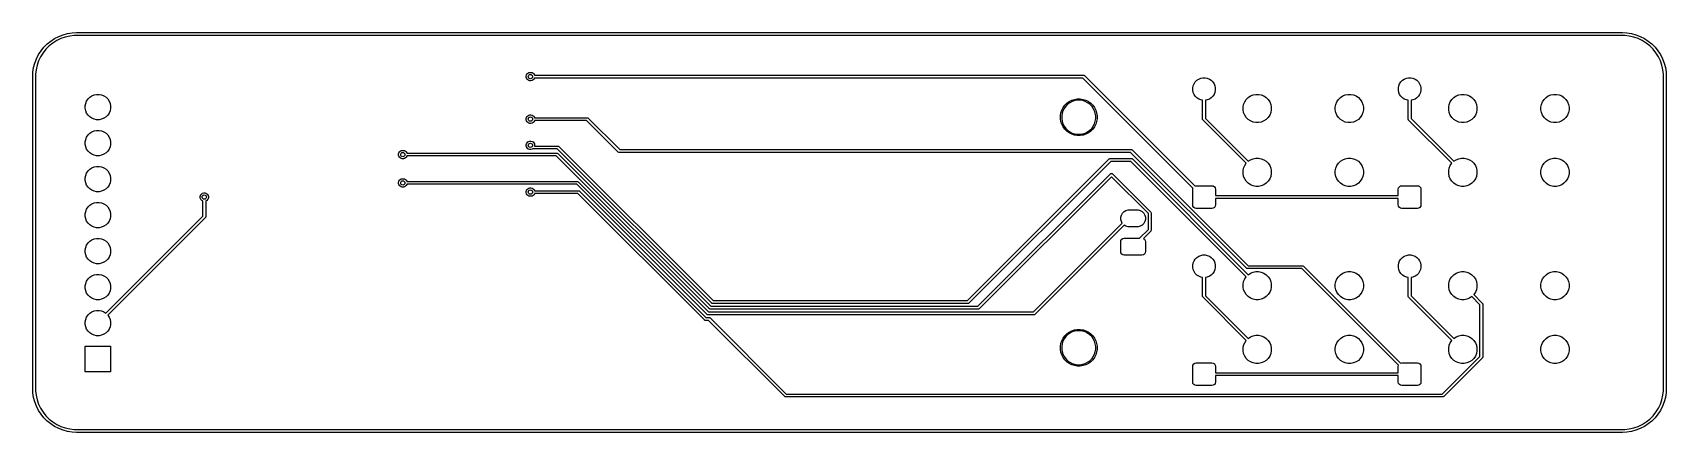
# Model space of a CAD drawing. Extents: x 1.67 to 6.2, y -2.52 to -1.41.
import ezdxf

# ---------------------------------------------------------------- set-up
doc = ezdxf.new("R2010")
doc.units = 0
doc.header["$MEASUREMENT"] = 0
doc.layers.add('BLACK', color=7, linetype='CONTINUOUS')

msp = doc.modelspace()

# ---------------------------------------------------------------- linework, layer by layer
at = {"layer": 'BLACK', "linetype": 'CONTINUOUS'}
for p, q in [((1.7006, -1.4538), (1.7097, -1.4447)), ((1.7151, -1.4502), (1.7061, -1.4592)), ((1.7097, -1.4447), (1.7196, -1.4367)), ((1.7252, -1.4422), (1.7151, -1.4502)), ((1.7196, -1.4367), (1.7303, -1.4297)), ((1.736, -1.4353), (1.7252, -1.4422)), ((1.7303, -1.4297), (1.7417, -1.4239)), ((1.7476, -1.4298), (1.736, -1.4353)), ((1.7417, -1.4239), (1.7536, -1.4194)), ((1.7597, -1.4255), (1.7476, -1.4298)), ((1.7536, -1.4194), (1.766, -1.4161)), ((1.7722, -1.4227), (1.7597, -1.4255)), ((1.766, -1.4161), (1.7786, -1.4141)), ((1.7849, -1.4213), (1.7722, -1.4227)), ((1.7786, -1.4141), (1.7913, -1.4134)), ((1.7913, -1.4213), (1.7849, -1.4213)), ((1.7913, -1.4134), (6.0827, -1.4134)), ((6.0827, -1.4213), (1.7913, -1.4213)), ((6.0827, -1.4134), (6.0954, -1.4141)), ((6.0891, -1.4213), (6.0827, -1.4213)), ((6.1018, -1.4227), (6.0891, -1.4213)), ((6.0954, -1.4141), (6.1081, -1.4161)), ((6.1143, -1.4255), (6.1018, -1.4227)), ((6.1081, -1.4161), (6.1204, -1.4194)), ((6.1264, -1.4298), (6.1143, -1.4255)), ((6.1204, -1.4194), (6.1323, -1.4239)), ((6.138, -1.4353), (6.1264, -1.4298)), ((6.1323, -1.4239), (6.1437, -1.4297)), ((6.1489, -1.4422), (6.138, -1.4353)), ((6.1437, -1.4297), (6.1544, -1.4367)), ((6.1589, -1.4502), (6.1489, -1.4422)), ((6.1544, -1.4367), (6.1643, -1.4447)), ((6.1679, -1.4592), (6.1589, -1.4502)), ((6.1643, -1.4447), (6.1734, -1.4538)), ((1.6753, -1.4977), (1.6798, -1.4858)), ((1.6798, -1.4858), (1.6856, -1.4744)), ((1.6857, -1.4917), (1.6815, -1.5038)), ((1.6856, -1.4744), (1.6926, -1.4637)), ((1.6913, -1.4801), (1.6857, -1.4917)), ((1.6981, -1.4693), (1.6913, -1.4801)), ((1.6926, -1.4637), (1.7006, -1.4538)), ((1.7061, -1.4592), (1.6981, -1.4693)), ((6.1759, -1.4693), (6.1679, -1.4592)), ((6.1734, -1.4538), (6.1814, -1.4637)), ((6.1828, -1.4801), (6.1759, -1.4693)), ((6.1814, -1.4637), (6.1884, -1.4744)), ((6.1883, -1.4917), (6.1828, -1.4801)), ((6.1926, -1.5038), (6.1883, -1.4917)), ((6.1884, -1.4744), (6.1942, -1.4858)), ((6.1942, -1.4858), (6.1988, -1.4977)), ((1.6693, -1.5354), (1.67, -1.5227)), ((1.6693, -2.4016), (1.6693, -1.5354)), ((1.67, -1.5227), (1.672, -1.5101)), ((1.672, -1.5101), (1.6753, -1.4977)), ((1.6786, -1.5163), (1.6772, -1.529)), ((1.6772, -1.529), (1.6772, -1.5354)), ((1.6772, -1.5354), (1.6772, -2.4016)), ((1.6815, -1.5038), (1.6786, -1.5163)), ((3.0395, -1.5339), (3.0403, -1.5309)), ((3.0395, -1.537), (3.0395, -1.5339)), ((3.0403, -1.54), (3.0395, -1.537)), ((3.0403, -1.5309), (3.0418, -1.5282)), ((3.0418, -1.5426), (3.0403, -1.54)), ((3.0418, -1.5282), (3.044, -1.5261)), ((3.044, -1.5261), (3.0467, -1.5245)), ((3.0467, -1.5245), (3.0496, -1.5237)), ((3.0496, -1.5237), (3.0527, -1.5237)), ((3.0527, -1.5237), (3.0557, -1.5245)), ((3.0557, -1.5245), (3.0584, -1.5261)), ((3.0584, -1.5261), (3.0606, -1.5282)), ((3.0606, -1.5282), (3.0621, -1.5309)), ((3.0621, -1.54), (3.0606, -1.5426)), ((3.0621, -1.5309), (3.0622, -1.5315)), ((3.0622, -1.5394), (3.0621, -1.54)), ((3.0622, -1.5315), (4.5866, -1.5315)), ((4.585, -1.5394), (3.0622, -1.5394)), ((4.8905, -1.8449), (4.585, -1.5394)), ((4.5866, -1.5315), (4.5874, -1.5316)), ((4.5874, -1.5316), (4.5888, -1.5322)), ((4.5888, -1.5322), (4.5894, -1.5326)), ((4.5894, -1.5326), (4.896, -1.8393)), ((4.9064, -1.5423), (4.9121, -1.5399)), ((4.9121, -1.5399), (4.9182, -1.5387)), ((4.9182, -1.5387), (4.9243, -1.5387)), ((4.9243, -1.5387), (4.9304, -1.5399)), ((4.9304, -1.5399), (4.9361, -1.5423)), ((5.4773, -1.5423), (5.483, -1.5399)), ((5.483, -1.5399), (5.489, -1.5387)), ((5.489, -1.5387), (5.4952, -1.5387)), ((5.4952, -1.5387), (5.5013, -1.5399)), ((5.5013, -1.5399), (5.507, -1.5423)), ((6.1954, -1.5163), (6.1926, -1.5038)), ((6.1969, -1.529), (6.1954, -1.5163)), ((6.1969, -1.5354), (6.1969, -1.529)), ((6.1969, -2.4016), (6.1969, -1.5354)), ((6.1988, -1.4977), (6.2021, -1.5101)), ((6.2021, -1.5101), (6.2041, -1.5227)), ((6.2041, -1.5227), (6.2047, -1.5354)), ((6.2047, -1.5354), (6.2047, -2.4016)), ((1.8337, -1.5888), (1.8401, -1.5862)), ((1.8401, -1.5862), (1.8469, -1.5848)), ((1.8469, -1.5848), (1.8539, -1.5848)), ((1.8539, -1.5848), (1.8607, -1.5862)), ((1.8607, -1.5862), (1.8671, -1.5888)), ((3.044, -1.5448), (3.0418, -1.5426)), ((3.0467, -1.5463), (3.044, -1.5448)), ((3.0496, -1.5471), (3.0467, -1.5463)), ((3.0527, -1.5471), (3.0496, -1.5471)), ((3.0557, -1.5463), (3.0527, -1.5471)), ((3.0584, -1.5448), (3.0557, -1.5463)), ((3.0606, -1.5426), (3.0584, -1.5448)), ((4.8899, -1.567), (4.8911, -1.5609)), ((4.8899, -1.5732), (4.8899, -1.567)), ((4.8911, -1.5792), (4.8899, -1.5732)), ((4.8911, -1.5609), (4.8935, -1.5552)), ((4.8935, -1.5849), (4.8911, -1.5792)), ((4.8935, -1.5552), (4.8969, -1.5501)), ((4.8969, -1.5901), (4.8935, -1.5849)), ((4.8969, -1.5501), (4.9013, -1.5457)), ((4.9013, -1.5457), (4.9064, -1.5423)), ((4.9361, -1.5423), (4.9412, -1.5457)), ((4.9412, -1.5457), (4.9456, -1.5501)), ((4.9456, -1.5501), (4.949, -1.5552)), ((4.949, -1.5849), (4.9456, -1.5901)), ((4.949, -1.5552), (4.9514, -1.5609)), ((4.9514, -1.5792), (4.949, -1.5849)), ((4.9514, -1.5609), (4.9526, -1.567)), ((4.9526, -1.5732), (4.9514, -1.5792)), ((4.9526, -1.567), (4.9526, -1.5732)), ((5.0503, -1.5893), (5.0575, -1.5863)), ((5.0575, -1.5863), (5.065, -1.5848)), ((5.065, -1.5848), (5.0728, -1.5848)), ((5.0728, -1.5848), (5.0803, -1.5863)), ((5.0803, -1.5863), (5.0875, -1.5893)), ((5.3062, -1.5893), (5.3134, -1.5863)), ((5.3134, -1.5863), (5.3209, -1.5848)), ((5.3209, -1.5848), (5.3287, -1.5848)), ((5.3287, -1.5848), (5.3362, -1.5863)), ((5.3362, -1.5863), (5.3434, -1.5893)), ((5.4608, -1.567), (5.462, -1.5609)), ((5.4608, -1.5732), (5.4608, -1.567)), ((5.462, -1.5792), (5.4608, -1.5732)), ((5.462, -1.5609), (5.4643, -1.5552)), ((5.4643, -1.5849), (5.462, -1.5792)), ((5.4643, -1.5552), (5.4678, -1.5501)), ((5.4678, -1.5901), (5.4643, -1.5849)), ((5.4678, -1.5501), (5.4721, -1.5457)), ((5.4721, -1.5457), (5.4773, -1.5423)), ((5.507, -1.5423), (5.5121, -1.5457)), ((5.5121, -1.5457), (5.5165, -1.5501)), ((5.5165, -1.5501), (5.5199, -1.5552)), ((5.5199, -1.5849), (5.5165, -1.5901)), ((5.5199, -1.5552), (5.5223, -1.5609)), ((5.5223, -1.5792), (5.5199, -1.5849)), ((5.5223, -1.5609), (5.5235, -1.567)), ((5.5235, -1.5732), (5.5223, -1.5792)), ((5.5235, -1.567), (5.5235, -1.5732)), ((5.6212, -1.5893), (5.6283, -1.5863)), ((5.6283, -1.5863), (5.6359, -1.5848)), ((5.6359, -1.5848), (5.6436, -1.5848)), ((5.6436, -1.5848), (5.6512, -1.5863)), ((5.6512, -1.5863), (5.6583, -1.5893)), ((5.8771, -1.5893), (5.8842, -1.5863)), ((5.8842, -1.5863), (5.8918, -1.5848)), ((5.8918, -1.5848), (5.8995, -1.5848)), ((5.8995, -1.5848), (5.9071, -1.5863)), ((5.9071, -1.5863), (5.9142, -1.5893)), ((1.8151, -1.6166), (1.8165, -1.6098)), ((1.8151, -1.6236), (1.8151, -1.6166)), ((1.8165, -1.6304), (1.8151, -1.6236)), ((1.8165, -1.6098), (1.8191, -1.6034)), ((1.8191, -1.6368), (1.8165, -1.6304)), ((1.8191, -1.6034), (1.823, -1.5976)), ((1.823, -1.5976), (1.8279, -1.5927)), ((1.8279, -1.5927), (1.8337, -1.5888)), ((1.8671, -1.5888), (1.8729, -1.5927)), ((1.8729, -1.5927), (1.8778, -1.5976)), ((1.8778, -1.5976), (1.8816, -1.6034)), ((1.8816, -1.6034), (1.8843, -1.6098)), ((1.8843, -1.6304), (1.8816, -1.6368)), ((1.8843, -1.6098), (1.8857, -1.6166)), ((1.8857, -1.6236), (1.8843, -1.6304)), ((1.8857, -1.6166), (1.8857, -1.6236)), ((4.5237, -1.6365), (4.5261, -1.6288)), ((4.5261, -1.6288), (4.5298, -1.6217)), ((4.5296, -1.6303), (4.5273, -1.6374)), ((4.533, -1.6237), (4.5296, -1.6303)), ((4.5298, -1.6217), (4.5345, -1.6152)), ((4.5374, -1.6176), (4.533, -1.6237)), ((4.5345, -1.6152), (4.5402, -1.6095)), ((4.5426, -1.6124), (4.5374, -1.6176)), ((4.5402, -1.6095), (4.5467, -1.6048)), ((4.5487, -1.608), (4.5426, -1.6124)), ((4.5467, -1.6048), (4.5538, -1.6011)), ((4.5553, -1.6046), (4.5487, -1.608)), ((4.5538, -1.6011), (4.5615, -1.5987)), ((4.5624, -1.6023), (4.5553, -1.6046)), ((4.5615, -1.5987), (4.5694, -1.5974)), ((4.5697, -1.6012), (4.5624, -1.6023)), ((4.5694, -1.5974), (4.5774, -1.5974)), ((4.5771, -1.6012), (4.5697, -1.6012)), ((4.5845, -1.6023), (4.5771, -1.6012)), ((4.5774, -1.5974), (4.5854, -1.5987)), ((4.5916, -1.6046), (4.5845, -1.6023)), ((4.5854, -1.5987), (4.593, -1.6011)), ((4.5982, -1.608), (4.5916, -1.6046)), ((4.593, -1.6011), (4.6002, -1.6048)), ((4.6042, -1.6124), (4.5982, -1.608)), ((4.6002, -1.6048), (4.6067, -1.6095)), ((4.6095, -1.6176), (4.6042, -1.6124)), ((4.6067, -1.6095), (4.6123, -1.6152)), ((4.6138, -1.6237), (4.6095, -1.6176)), ((4.6123, -1.6152), (4.6171, -1.6217)), ((4.6172, -1.6303), (4.6138, -1.6237)), ((4.6171, -1.6217), (4.6207, -1.6288)), ((4.6195, -1.6374), (4.6172, -1.6303)), ((4.6207, -1.6288), (4.6232, -1.6365)), ((4.9013, -1.5944), (4.8969, -1.5901)), ((4.9064, -1.5979), (4.9013, -1.5944)), ((4.9121, -1.6002), (4.9064, -1.5979)), ((4.9173, -1.6013), (4.9121, -1.6002)), ((4.9173, -1.6535), (4.9173, -1.6013)), ((4.9304, -1.6002), (4.9252, -1.6013)), ((4.9252, -1.6013), (4.9252, -1.6519)), ((4.9361, -1.5979), (4.9304, -1.6002)), ((4.9412, -1.5944), (4.9361, -1.5979)), ((4.9456, -1.5901), (4.9412, -1.5944)), ((5.0297, -1.6202), (5.0312, -1.6126)), ((5.0297, -1.6279), (5.0297, -1.6202)), ((5.0312, -1.6354), (5.0297, -1.6279)), ((5.0312, -1.6126), (5.0342, -1.6055)), ((5.0342, -1.6055), (5.0385, -1.599)), ((5.0385, -1.599), (5.0439, -1.5936)), ((5.0439, -1.5936), (5.0503, -1.5893)), ((5.0875, -1.5893), (5.0939, -1.5936)), ((5.0939, -1.5936), (5.0993, -1.599)), ((5.0993, -1.599), (5.1036, -1.6055)), ((5.1036, -1.6055), (5.1066, -1.6126)), ((5.1066, -1.6126), (5.1081, -1.6202)), ((5.1081, -1.6279), (5.1066, -1.6354)), ((5.1081, -1.6202), (5.1081, -1.6279)), ((5.2856, -1.6202), (5.2871, -1.6126)), ((5.2856, -1.6279), (5.2856, -1.6202)), ((5.2871, -1.6354), (5.2856, -1.6279)), ((5.2871, -1.6126), (5.2901, -1.6055)), ((5.2901, -1.6055), (5.2944, -1.599)), ((5.2944, -1.599), (5.2998, -1.5936)), ((5.2998, -1.5936), (5.3062, -1.5893)), ((5.3434, -1.5893), (5.3498, -1.5936)), ((5.3498, -1.5936), (5.3552, -1.599)), ((5.3552, -1.599), (5.3595, -1.6055)), ((5.3595, -1.6055), (5.3625, -1.6126)), ((5.3625, -1.6126), (5.364, -1.6202)), ((5.364, -1.6279), (5.3625, -1.6354)), ((5.364, -1.6202), (5.364, -1.6279)), ((5.4721, -1.5944), (5.4678, -1.5901)), ((5.4773, -1.5979), (5.4721, -1.5944)), ((5.483, -1.6002), (5.4773, -1.5979)), ((5.4882, -1.6013), (5.483, -1.6002)), ((5.4882, -1.6535), (5.4882, -1.6013)), ((5.5013, -1.6002), (5.4961, -1.6013)), ((5.4961, -1.6013), (5.4961, -1.6519)), ((5.507, -1.5979), (5.5013, -1.6002)), ((5.5121, -1.5944), (5.507, -1.5979)), ((5.5165, -1.5901), (5.5121, -1.5944)), ((5.6006, -1.6202), (5.6021, -1.6126)), ((5.6006, -1.6279), (5.6006, -1.6202)), ((5.6021, -1.6354), (5.6006, -1.6279)), ((5.6021, -1.6126), (5.605, -1.6055)), ((5.605, -1.6055), (5.6093, -1.599)), ((5.6093, -1.599), (5.6148, -1.5936)), ((5.6148, -1.5936), (5.6212, -1.5893)), ((5.6583, -1.5893), (5.6647, -1.5936)), ((5.6647, -1.5936), (5.6702, -1.599)), ((5.6702, -1.599), (5.6745, -1.6055)), ((5.6745, -1.6055), (5.6774, -1.6126)), ((5.6774, -1.6126), (5.6789, -1.6202)), ((5.6789, -1.6279), (5.6774, -1.6354)), ((5.6789, -1.6202), (5.6789, -1.6279)), ((5.8565, -1.6202), (5.858, -1.6126)), ((5.8565, -1.6279), (5.8565, -1.6202)), ((5.858, -1.6354), (5.8565, -1.6279)), ((5.858, -1.6126), (5.8609, -1.6055)), ((5.8609, -1.6055), (5.8652, -1.599)), ((5.8652, -1.599), (5.8707, -1.5936)), ((5.8707, -1.5936), (5.8771, -1.5893)), ((5.9142, -1.5893), (5.9206, -1.5936)), ((5.9206, -1.5936), (5.9261, -1.599)), ((5.9261, -1.599), (5.9304, -1.6055)), ((5.9304, -1.6055), (5.9333, -1.6126)), ((5.9333, -1.6126), (5.9348, -1.6202)), ((5.9348, -1.6279), (5.9333, -1.6354)), ((5.9348, -1.6202), (5.9348, -1.6279)), ((1.823, -1.6426), (1.8191, -1.6368)), ((1.8279, -1.6475), (1.823, -1.6426)), ((1.8337, -1.6513), (1.8279, -1.6475)), ((1.8401, -1.654), (1.8337, -1.6513)), ((1.8469, -1.6553), (1.8401, -1.654)), ((1.8539, -1.6553), (1.8469, -1.6553)), ((1.8607, -1.654), (1.8539, -1.6553)), ((1.8671, -1.6513), (1.8607, -1.654)), ((1.8729, -1.6475), (1.8671, -1.6513)), ((1.8778, -1.6426), (1.8729, -1.6475)), ((1.8816, -1.6368), (1.8778, -1.6426)), ((3.0395, -1.652), (3.0403, -1.649)), ((3.0395, -1.6551), (3.0395, -1.652)), ((3.0403, -1.6581), (3.0395, -1.6551)), ((3.0403, -1.649), (3.0418, -1.6464)), ((3.0418, -1.6607), (3.0403, -1.6581)), ((3.0418, -1.6464), (3.044, -1.6442)), ((3.044, -1.6629), (3.0418, -1.6607)), ((3.044, -1.6442), (3.0467, -1.6426)), ((3.0467, -1.6645), (3.044, -1.6629)), ((3.0467, -1.6426), (3.0496, -1.6418)), ((3.0496, -1.6653), (3.0467, -1.6645)), ((3.0496, -1.6418), (3.0527, -1.6418)), ((3.0527, -1.6653), (3.0496, -1.6653)), ((3.0527, -1.6418), (3.0557, -1.6426)), ((3.0557, -1.6645), (3.0527, -1.6653)), ((3.0557, -1.6426), (3.0584, -1.6442)), ((3.0584, -1.6629), (3.0557, -1.6645)), ((3.0584, -1.6442), (3.0606, -1.6464)), ((3.0606, -1.6607), (3.0584, -1.6629)), ((3.0606, -1.6464), (3.0621, -1.649)), ((3.0621, -1.6581), (3.0606, -1.6607)), ((3.0621, -1.649), (3.0622, -1.6496)), ((3.0622, -1.6575), (3.0621, -1.6581)), ((3.0622, -1.6496), (3.2087, -1.6496)), ((3.2071, -1.6575), (3.0622, -1.6575)), ((3.2945, -1.7449), (3.2071, -1.6575)), ((3.2087, -1.6496), (3.2095, -1.6497)), ((3.2095, -1.6497), (3.2109, -1.6503)), ((3.2109, -1.6503), (3.2115, -1.6508)), ((3.2115, -1.6508), (3.299, -1.7382)), ((4.5224, -1.6444), (4.5237, -1.6365)), ((4.5224, -1.6447), (4.5224, -1.6444)), ((4.5224, -1.6524), (4.5224, -1.6447)), ((4.5237, -1.6604), (4.5224, -1.6524)), ((4.5261, -1.668), (4.5237, -1.6604)), ((4.5298, -1.6752), (4.5261, -1.668)), ((4.5273, -1.6374), (4.5262, -1.6447)), ((4.5262, -1.6447), (4.5262, -1.6521)), ((4.5262, -1.6521), (4.5273, -1.6595)), ((4.5273, -1.6595), (4.5296, -1.6666)), ((4.5296, -1.6666), (4.533, -1.6732)), ((4.5345, -1.6817), (4.5298, -1.6752)), ((4.533, -1.6732), (4.5374, -1.6792)), ((4.6095, -1.6792), (4.6138, -1.6732)), ((4.6171, -1.6752), (4.6123, -1.6817)), ((4.6138, -1.6732), (4.6172, -1.6666)), ((4.6207, -1.668), (4.6171, -1.6752)), ((4.6172, -1.6666), (4.6195, -1.6595)), ((4.6207, -1.6447), (4.6195, -1.6374)), ((4.6195, -1.6595), (4.6207, -1.6521)), ((4.6207, -1.6521), (4.6207, -1.6447)), ((4.6232, -1.6604), (4.6207, -1.668)), ((4.6232, -1.6365), (4.6244, -1.6444)), ((4.6244, -1.6524), (4.6232, -1.6604)), ((4.6244, -1.6444), (4.6244, -1.6524)), ((4.9174, -1.6543), (4.9173, -1.6535)), ((4.918, -1.6557), (4.9174, -1.6543)), ((4.9185, -1.6563), (4.918, -1.6557)), ((5.0384, -1.7763), (4.9185, -1.6563)), ((4.9252, -1.6519), (5.044, -1.7707)), ((5.0342, -1.6426), (5.0312, -1.6354)), ((5.0385, -1.649), (5.0342, -1.6426)), ((5.0439, -1.6544), (5.0385, -1.649)), ((5.0503, -1.6587), (5.0439, -1.6544)), ((5.0575, -1.6617), (5.0503, -1.6587)), ((5.065, -1.6632), (5.0575, -1.6617)), ((5.0728, -1.6632), (5.065, -1.6632)), ((5.0803, -1.6617), (5.0728, -1.6632)), ((5.0875, -1.6587), (5.0803, -1.6617)), ((5.0939, -1.6544), (5.0875, -1.6587)), ((5.0993, -1.649), (5.0939, -1.6544)), ((5.1036, -1.6426), (5.0993, -1.649)), ((5.1066, -1.6354), (5.1036, -1.6426)), ((5.2901, -1.6426), (5.2871, -1.6354)), ((5.2944, -1.649), (5.2901, -1.6426)), ((5.2998, -1.6544), (5.2944, -1.649)), ((5.3062, -1.6587), (5.2998, -1.6544)), ((5.3134, -1.6617), (5.3062, -1.6587)), ((5.3209, -1.6632), (5.3134, -1.6617)), ((5.3287, -1.6632), (5.3209, -1.6632)), ((5.3362, -1.6617), (5.3287, -1.6632)), ((5.3434, -1.6587), (5.3362, -1.6617)), ((5.3498, -1.6544), (5.3434, -1.6587)), ((5.3552, -1.649), (5.3498, -1.6544)), ((5.3595, -1.6426), (5.3552, -1.649)), ((5.3625, -1.6354), (5.3595, -1.6426)), ((5.4883, -1.6543), (5.4882, -1.6535)), ((5.4889, -1.6557), (5.4883, -1.6543)), ((5.4893, -1.6563), (5.4889, -1.6557)), ((5.6093, -1.7763), (5.4893, -1.6563)), ((5.4961, -1.6519), (5.6149, -1.7707)), ((5.605, -1.6426), (5.6021, -1.6354)), ((5.6093, -1.649), (5.605, -1.6426)), ((5.6148, -1.6544), (5.6093, -1.649)), ((5.6212, -1.6587), (5.6148, -1.6544)), ((5.6283, -1.6617), (5.6212, -1.6587)), ((5.6359, -1.6632), (5.6283, -1.6617)), ((5.6436, -1.6632), (5.6359, -1.6632)), ((5.6512, -1.6617), (5.6436, -1.6632)), ((5.6583, -1.6587), (5.6512, -1.6617)), ((5.6647, -1.6544), (5.6583, -1.6587)), ((5.6702, -1.649), (5.6647, -1.6544)), ((5.6745, -1.6426), (5.6702, -1.649)), ((5.6774, -1.6354), (5.6745, -1.6426)), ((5.8609, -1.6426), (5.858, -1.6354)), ((5.8652, -1.649), (5.8609, -1.6426)), ((5.8707, -1.6544), (5.8652, -1.649)), ((5.8771, -1.6587), (5.8707, -1.6544)), ((5.8842, -1.6617), (5.8771, -1.6587)), ((5.8918, -1.6632), (5.8842, -1.6617)), ((5.8995, -1.6632), (5.8918, -1.6632)), ((5.9071, -1.6617), (5.8995, -1.6632)), ((5.9142, -1.6587), (5.9071, -1.6617)), ((5.9206, -1.6544), (5.9142, -1.6587)), ((5.9261, -1.649), (5.9206, -1.6544)), ((5.9304, -1.6426), (5.9261, -1.649)), ((5.9333, -1.6354), (5.9304, -1.6426)), ((1.8151, -1.7166), (1.8165, -1.7098)), ((1.8151, -1.7236), (1.8151, -1.7166)), ((1.8165, -1.7098), (1.8191, -1.7034)), ((1.8191, -1.7034), (1.823, -1.6976)), ((1.823, -1.6976), (1.8279, -1.6927)), ((1.8279, -1.6927), (1.8337, -1.6888)), ((1.8337, -1.6888), (1.8401, -1.6862)), ((1.8401, -1.6862), (1.8469, -1.6848)), ((1.8469, -1.6848), (1.8539, -1.6848)), ((1.8539, -1.6848), (1.8607, -1.6862)), ((1.8607, -1.6862), (1.8671, -1.6888)), ((1.8671, -1.6888), (1.8729, -1.6927)), ((1.8729, -1.6927), (1.8778, -1.6976)), ((1.8778, -1.6976), (1.8816, -1.7034)), ((1.8816, -1.7034), (1.8843, -1.7098)), ((1.8843, -1.7098), (1.8857, -1.7166)), ((1.8857, -1.7166), (1.8857, -1.7236)), ((3.0395, -1.7248), (3.0403, -1.7219)), ((3.0403, -1.7219), (3.0418, -1.7192)), ((3.0418, -1.7192), (3.044, -1.717)), ((3.044, -1.717), (3.0467, -1.7155)), ((3.0467, -1.7155), (3.0496, -1.7147)), ((3.0496, -1.7147), (3.0527, -1.7147)), ((3.0527, -1.7147), (3.0557, -1.7155)), ((3.0557, -1.7155), (3.0584, -1.717)), ((3.0584, -1.717), (3.0606, -1.7192)), ((3.0606, -1.7192), (3.0621, -1.7219)), ((3.0621, -1.7219), (3.0629, -1.7248)), ((4.5402, -1.6873), (4.5345, -1.6817)), ((4.5374, -1.6792), (4.5426, -1.6845)), ((4.5467, -1.6921), (4.5402, -1.6873)), ((4.5426, -1.6845), (4.5487, -1.6888)), ((4.5538, -1.6957), (4.5467, -1.6921)), ((4.5487, -1.6888), (4.5553, -1.6922)), ((4.5615, -1.6982), (4.5538, -1.6957)), ((4.5553, -1.6922), (4.5624, -1.6945)), ((4.5694, -1.6994), (4.5615, -1.6982)), ((4.5624, -1.6945), (4.5697, -1.6957)), ((4.5774, -1.6994), (4.5694, -1.6994)), ((4.5697, -1.6957), (4.5771, -1.6957)), ((4.5771, -1.6957), (4.5845, -1.6945)), ((4.5854, -1.6982), (4.5774, -1.6994)), ((4.5845, -1.6945), (4.5916, -1.6922)), ((4.593, -1.6957), (4.5854, -1.6982)), ((4.5916, -1.6922), (4.5982, -1.6888)), ((4.6002, -1.6921), (4.593, -1.6957)), ((4.5982, -1.6888), (4.6042, -1.6845)), ((4.6067, -1.6873), (4.6002, -1.6921)), ((4.6042, -1.6845), (4.6095, -1.6792)), ((4.6123, -1.6817), (4.6067, -1.6873)), ((1.8165, -1.7304), (1.8151, -1.7236)), ((1.8191, -1.7368), (1.8165, -1.7304)), ((1.823, -1.7426), (1.8191, -1.7368)), ((1.8279, -1.7475), (1.823, -1.7426)), ((1.8337, -1.7513), (1.8279, -1.7475)), ((1.8401, -1.754), (1.8337, -1.7513)), ((1.8469, -1.7553), (1.8401, -1.754)), ((1.8539, -1.7553), (1.8469, -1.7553)), ((1.8607, -1.754), (1.8539, -1.7553)), ((1.8671, -1.7513), (1.8607, -1.754)), ((1.8729, -1.7475), (1.8671, -1.7513)), ((1.8778, -1.7426), (1.8729, -1.7475)), ((1.8816, -1.7368), (1.8778, -1.7426)), ((1.8843, -1.7304), (1.8816, -1.7368)), ((1.8857, -1.7236), (1.8843, -1.7304)), ((2.6851, -1.7504), (2.6859, -1.7474)), ((2.6851, -1.7535), (2.6851, -1.7504)), ((2.6859, -1.7565), (2.6851, -1.7535)), ((2.6859, -1.7474), (2.6875, -1.7448)), ((2.6875, -1.7592), (2.6859, -1.7565)), ((2.6875, -1.7448), (2.6897, -1.7426)), ((2.6897, -1.7613), (2.6875, -1.7592)), ((2.6897, -1.7426), (2.6923, -1.7411)), ((2.6923, -1.7629), (2.6897, -1.7613)), ((2.6923, -1.7411), (2.6953, -1.7403)), ((2.6953, -1.7637), (2.6923, -1.7629)), ((2.6953, -1.7403), (2.6984, -1.7403)), ((2.6984, -1.7637), (2.6953, -1.7637)), ((2.6984, -1.7403), (2.7014, -1.7411)), ((2.7014, -1.7629), (2.6984, -1.7637)), ((2.7014, -1.7411), (2.704, -1.7426)), ((2.704, -1.7613), (2.7014, -1.7629)), ((2.704, -1.7426), (2.7062, -1.7448)), ((2.7062, -1.7592), (2.704, -1.7613)), ((2.7062, -1.7448), (2.7078, -1.7474)), ((2.7078, -1.7565), (2.7062, -1.7592)), ((2.7078, -1.7474), (2.7079, -1.748)), ((2.7079, -1.7559), (2.7078, -1.7565)), ((2.7079, -1.748), (3.1247, -1.748)), ((3.1231, -1.7559), (2.7079, -1.7559)), ((3.0395, -1.7279), (3.0395, -1.7248)), ((3.0403, -1.7309), (3.0395, -1.7279)), ((3.0418, -1.7336), (3.0403, -1.7309)), ((3.044, -1.7357), (3.0418, -1.7336)), ((3.0467, -1.7373), (3.044, -1.7357)), ((3.0496, -1.7381), (3.0467, -1.7373)), ((3.0527, -1.7381), (3.0496, -1.7381)), ((3.0557, -1.7373), (3.0527, -1.7381)), ((3.0576, -1.7362), (3.0557, -1.7373)), ((3.1257, -1.7362), (3.0576, -1.7362)), ((3.0629, -1.7279), (3.0628, -1.7283)), ((3.0628, -1.7283), (3.1273, -1.7283)), ((3.0629, -1.7248), (3.0629, -1.7279)), ((3.5472, -2.1799), (3.1231, -1.7559)), ((3.1247, -1.748), (3.1255, -1.7481)), ((3.1255, -1.7481), (3.1269, -1.7487)), ((3.5537, -2.1642), (3.1257, -1.7362)), ((3.1269, -1.7487), (3.1275, -1.7492)), ((3.1273, -1.7283), (3.1281, -1.7284)), ((3.1275, -1.7492), (3.5516, -2.1732)), ((3.1281, -1.7284), (3.1295, -1.729)), ((3.1295, -1.729), (3.1301, -1.7295)), ((3.1301, -1.7295), (3.5581, -2.1575)), ((3.2951, -1.7454), (3.2945, -1.7449)), ((3.2966, -1.746), (3.2951, -1.7454)), ((3.2973, -1.7461), (3.2966, -1.746)), ((4.7174, -1.7461), (3.2973, -1.7461)), ((3.299, -1.7382), (4.719, -1.7382)), ((4.2647, -2.1575), (4.658, -1.7643)), ((4.658, -1.7643), (4.6586, -1.7638)), ((4.6586, -1.7638), (4.659, -1.7636)), ((4.659, -1.7636), (4.66, -1.7632)), ((4.66, -1.7632), (4.6607, -1.7631)), ((4.6607, -1.7631), (4.7198, -1.7631)), ((5.0391, -2.0677), (4.7174, -1.7461)), ((4.719, -1.7382), (4.7198, -1.7383)), ((4.7198, -1.7383), (4.7212, -1.7389)), ((4.7198, -1.7631), (4.7206, -1.7632)), ((4.7206, -1.7632), (4.722, -1.7638)), ((4.7212, -1.7389), (4.7218, -1.7393)), ((4.7218, -1.7393), (5.0435, -2.061)), ((4.722, -1.7638), (4.7226, -1.7643)), ((4.7226, -1.7643), (5.044, -2.0857)), ((5.044, -1.7707), (5.0503, -1.7665)), ((5.0503, -1.7665), (5.0575, -1.7635)), ((5.0575, -1.7635), (5.065, -1.762)), ((5.065, -1.762), (5.0728, -1.762)), ((5.0728, -1.762), (5.0803, -1.7635)), ((5.0803, -1.7635), (5.0875, -1.7665)), ((5.0875, -1.7665), (5.0939, -1.7707)), ((5.2998, -1.7707), (5.3062, -1.7665)), ((5.3062, -1.7665), (5.3134, -1.7635)), ((5.3134, -1.7635), (5.3209, -1.762)), ((5.3209, -1.762), (5.3287, -1.762)), ((5.3287, -1.762), (5.3362, -1.7635)), ((5.3362, -1.7635), (5.3434, -1.7665)), ((5.3434, -1.7665), (5.3498, -1.7707)), ((5.6149, -1.7707), (5.6212, -1.7665)), ((5.6212, -1.7665), (5.6283, -1.7635)), ((5.6283, -1.7635), (5.6359, -1.762)), ((5.6359, -1.762), (5.6436, -1.762)), ((5.6436, -1.762), (5.6512, -1.7635)), ((5.6512, -1.7635), (5.6583, -1.7665)), ((5.6583, -1.7665), (5.6647, -1.7707)), ((5.8707, -1.7707), (5.8771, -1.7665)), ((5.8771, -1.7665), (5.8842, -1.7635)), ((5.8842, -1.7635), (5.8918, -1.762)), ((5.8918, -1.762), (5.8995, -1.762)), ((5.8995, -1.762), (5.9071, -1.7635)), ((5.9071, -1.7635), (5.9142, -1.7665)), ((5.9142, -1.7665), (5.9206, -1.7707)), ((1.8151, -1.8166), (1.8165, -1.8098)), ((1.8165, -1.8098), (1.8191, -1.8034)), ((1.8191, -1.8034), (1.823, -1.7976)), ((1.823, -1.7976), (1.8279, -1.7927)), ((1.8279, -1.7927), (1.8337, -1.7888)), ((1.8337, -1.7888), (1.8401, -1.7862)), ((1.8401, -1.7862), (1.8469, -1.7848)), ((1.8469, -1.7848), (1.8539, -1.7848)), ((1.8539, -1.7848), (1.8607, -1.7862)), ((1.8607, -1.7862), (1.8671, -1.7888)), ((1.8671, -1.7888), (1.8729, -1.7927)), ((1.8729, -1.7927), (1.8778, -1.7976)), ((1.8778, -1.7976), (1.8816, -1.8034)), ((1.8816, -1.8034), (1.8843, -1.8098)), ((1.8843, -1.8098), (1.8857, -1.8166)), ((4.6624, -1.771), (4.2691, -2.1642)), ((4.2935, -2.1732), (4.6615, -1.8052)), ((4.6643, -1.8136), (4.2979, -2.1799)), ((4.6615, -1.8052), (4.6621, -1.8048)), ((4.6621, -1.8048), (4.6635, -1.8042)), ((4.7182, -1.771), (4.6624, -1.771)), ((4.6635, -1.8042), (4.6651, -1.8042)), ((4.7668, -1.9161), (4.6643, -1.8136)), ((4.6651, -1.8042), (4.6665, -1.8048)), ((4.6665, -1.8048), (4.6671, -1.8052)), ((4.6671, -1.8052), (4.7735, -1.9117)), ((5.0384, -2.0912), (4.7182, -1.771)), ((5.0297, -1.7973), (5.0312, -1.7898)), ((5.0297, -1.805), (5.0297, -1.7973)), ((5.0312, -1.8126), (5.0297, -1.805)), ((5.0312, -1.7898), (5.0342, -1.7826)), ((5.0342, -1.8197), (5.0312, -1.8126)), ((5.0342, -1.7826), (5.0384, -1.7763)), ((5.0939, -1.7707), (5.0993, -1.7762)), ((5.0993, -1.7762), (5.1036, -1.7826)), ((5.1036, -1.7826), (5.1066, -1.7898)), ((5.1066, -1.8126), (5.1036, -1.8197)), ((5.1066, -1.7898), (5.1081, -1.7973)), ((5.1081, -1.805), (5.1066, -1.8126)), ((5.1081, -1.7973), (5.1081, -1.805)), ((5.2856, -1.7973), (5.2871, -1.7898)), ((5.2856, -1.805), (5.2856, -1.7973)), ((5.2871, -1.8126), (5.2856, -1.805)), ((5.2871, -1.7898), (5.2901, -1.7826)), ((5.2901, -1.8197), (5.2871, -1.8126)), ((5.2901, -1.7826), (5.2944, -1.7762)), ((5.2944, -1.7762), (5.2998, -1.7707)), ((5.3498, -1.7707), (5.3552, -1.7762)), ((5.3552, -1.7762), (5.3595, -1.7826)), ((5.3595, -1.7826), (5.3625, -1.7898)), ((5.3625, -1.8126), (5.3595, -1.8197)), ((5.3625, -1.7898), (5.364, -1.7973)), ((5.364, -1.805), (5.3625, -1.8126)), ((5.364, -1.7973), (5.364, -1.805)), ((5.6006, -1.7973), (5.6021, -1.7898)), ((5.6006, -1.805), (5.6006, -1.7973)), ((5.6021, -1.8126), (5.6006, -1.805)), ((5.6021, -1.7898), (5.605, -1.7826)), ((5.605, -1.8197), (5.6021, -1.8126)), ((5.605, -1.7826), (5.6093, -1.7763)), ((5.6647, -1.7707), (5.6702, -1.7762)), ((5.6702, -1.7762), (5.6745, -1.7826)), ((5.6745, -1.7826), (5.6774, -1.7898)), ((5.6774, -1.8126), (5.6745, -1.8197)), ((5.6774, -1.7898), (5.6789, -1.7973)), ((5.6789, -1.805), (5.6774, -1.8126)), ((5.6789, -1.7973), (5.6789, -1.805)), ((5.8565, -1.7973), (5.858, -1.7898)), ((5.8565, -1.805), (5.8565, -1.7973)), ((5.858, -1.8126), (5.8565, -1.805)), ((5.858, -1.7898), (5.8609, -1.7826)), ((5.8609, -1.8197), (5.858, -1.8126)), ((5.8609, -1.7826), (5.8652, -1.7762)), ((5.8652, -1.7762), (5.8707, -1.7707)), ((5.9206, -1.7707), (5.9261, -1.7762)), ((5.9261, -1.7762), (5.9304, -1.7826)), ((5.9304, -1.7826), (5.9333, -1.7898)), ((5.9333, -1.8126), (5.9304, -1.8197)), ((5.9333, -1.7898), (5.9348, -1.7973)), ((5.9348, -1.805), (5.9333, -1.8126)), ((5.9348, -1.7973), (5.9348, -1.805)), ((1.8151, -1.8236), (1.8151, -1.8166)), ((1.8165, -1.8304), (1.8151, -1.8236)), ((1.8191, -1.8368), (1.8165, -1.8304)), ((1.823, -1.8426), (1.8191, -1.8368)), ((1.8279, -1.8475), (1.823, -1.8426)), ((1.8337, -1.8513), (1.8279, -1.8475)), ((1.8401, -1.854), (1.8337, -1.8513)), ((1.8469, -1.8553), (1.8401, -1.854)), ((1.8539, -1.8553), (1.8469, -1.8553)), ((1.8607, -1.854), (1.8539, -1.8553)), ((1.8671, -1.8513), (1.8607, -1.854)), ((1.8729, -1.8475), (1.8671, -1.8513)), ((1.8778, -1.8426), (1.8729, -1.8475)), ((1.8816, -1.8368), (1.8778, -1.8426)), ((1.8843, -1.8304), (1.8816, -1.8368)), ((1.8857, -1.8236), (1.8843, -1.8304)), ((1.8857, -1.8166), (1.8857, -1.8236)), ((2.1385, -1.8607), (2.1411, -1.8592)), ((2.1411, -1.8592), (2.1441, -1.8584)), ((2.1441, -1.8584), (2.1472, -1.8584)), ((2.1472, -1.8584), (2.1502, -1.8592)), ((2.1502, -1.8592), (2.1529, -1.8607)), ((2.6851, -1.8292), (2.6859, -1.8262)), ((2.6851, -1.8323), (2.6851, -1.8292)), ((2.6859, -1.8352), (2.6851, -1.8323)), ((2.6859, -1.8262), (2.6875, -1.8235)), ((2.6875, -1.8379), (2.6859, -1.8352)), ((2.6875, -1.8235), (2.6897, -1.8213)), ((2.6897, -1.8401), (2.6875, -1.8379)), ((2.6897, -1.8213), (2.6923, -1.8198)), ((2.6923, -1.8416), (2.6897, -1.8401)), ((2.6923, -1.8198), (2.6953, -1.819)), ((2.6953, -1.8424), (2.6923, -1.8416)), ((2.6953, -1.819), (2.6984, -1.819)), ((2.6984, -1.8424), (2.6953, -1.8424)), ((2.6984, -1.819), (2.7014, -1.8198)), ((2.7014, -1.8416), (2.6984, -1.8424)), ((2.7014, -1.8198), (2.704, -1.8213)), ((2.704, -1.8401), (2.7014, -1.8416)), ((2.704, -1.8213), (2.7062, -1.8235)), ((2.7062, -1.8379), (2.704, -1.8401)), ((2.7062, -1.8235), (2.7078, -1.8262)), ((2.7078, -1.8352), (2.7062, -1.8379)), ((2.7078, -1.8262), (2.7079, -1.8268)), ((2.7079, -1.8346), (2.7078, -1.8352)), ((2.7079, -1.8268), (3.1812, -1.8268)), ((3.1796, -1.8346), (2.7079, -1.8346)), ((3.0395, -1.8548), (3.0403, -1.8518)), ((3.0395, -1.8578), (3.0395, -1.8548)), ((3.0403, -1.8608), (3.0395, -1.8578)), ((3.0403, -1.8518), (3.0418, -1.8491)), ((3.0418, -1.8491), (3.044, -1.8469)), ((3.044, -1.8469), (3.0467, -1.8454)), ((3.0467, -1.8454), (3.0496, -1.8446)), ((3.0496, -1.8446), (3.0527, -1.8446)), ((3.0527, -1.8446), (3.0557, -1.8454)), ((3.0557, -1.8454), (3.0584, -1.8469)), ((3.0584, -1.8469), (3.0606, -1.8491)), ((3.0606, -1.8491), (3.0621, -1.8518)), ((3.0621, -1.8518), (3.0622, -1.8524)), ((3.0622, -1.8524), (3.1845, -1.8524)), ((3.5406, -2.1957), (3.1796, -1.8346)), ((3.1812, -1.8268), (3.182, -1.8268)), ((3.182, -1.8268), (3.1834, -1.8274)), ((3.1834, -1.8274), (3.184, -1.8279)), ((3.184, -1.8279), (3.5451, -2.189)), ((3.1845, -1.8524), (3.1853, -1.8524)), ((3.1853, -1.8524), (3.1867, -1.853)), ((3.1867, -1.853), (3.1873, -1.8535)), ((3.1873, -1.8535), (3.5385, -2.2047)), ((4.8898, -1.8484), (4.8905, -1.8449)), ((4.8898, -1.8917), (4.8898, -1.8484)), ((4.896, -1.8393), (4.8996, -1.8386)), ((4.8996, -1.8386), (4.9429, -1.8386)), ((4.9429, -1.8386), (4.9467, -1.8393)), ((4.9467, -1.8393), (4.9499, -1.8415)), ((4.9499, -1.8415), (4.952, -1.8447)), ((4.952, -1.8447), (4.9528, -1.8484)), ((4.9528, -1.8484), (4.9528, -1.8661)), ((5.0385, -1.8262), (5.0342, -1.8197)), ((5.0439, -1.8316), (5.0385, -1.8262)), ((5.0503, -1.8359), (5.0439, -1.8316)), ((5.0575, -1.8389), (5.0503, -1.8359)), ((5.065, -1.8404), (5.0575, -1.8389)), ((5.0728, -1.8404), (5.065, -1.8404)), ((5.0803, -1.8389), (5.0728, -1.8404)), ((5.0875, -1.8359), (5.0803, -1.8389)), ((5.0939, -1.8316), (5.0875, -1.8359)), ((5.0993, -1.8262), (5.0939, -1.8316)), ((5.1036, -1.8197), (5.0993, -1.8262)), ((5.2944, -1.8262), (5.2901, -1.8197)), ((5.2998, -1.8316), (5.2944, -1.8262)), ((5.3062, -1.8359), (5.2998, -1.8316)), ((5.3134, -1.8389), (5.3062, -1.8359)), ((5.3209, -1.8404), (5.3134, -1.8389)), ((5.3287, -1.8404), (5.3209, -1.8404)), ((5.3362, -1.8389), (5.3287, -1.8404)), ((5.3434, -1.8359), (5.3362, -1.8389)), ((5.3498, -1.8316), (5.3434, -1.8359)), ((5.3552, -1.8262), (5.3498, -1.8316)), ((5.3595, -1.8197), (5.3552, -1.8262)), ((5.4606, -1.8484), (5.4614, -1.8447)), ((5.4606, -1.8661), (5.4606, -1.8484)), ((5.4614, -1.8447), (5.4635, -1.8415)), ((5.4635, -1.8415), (5.4667, -1.8393)), ((5.4667, -1.8393), (5.4705, -1.8386)), ((5.4705, -1.8386), (5.5138, -1.8386)), ((5.5138, -1.8386), (5.5175, -1.8393)), ((5.5175, -1.8393), (5.5207, -1.8415)), ((5.5207, -1.8415), (5.5229, -1.8447)), ((5.5229, -1.8447), (5.5236, -1.8484)), ((5.5236, -1.8484), (5.5236, -1.8917)), ((5.6093, -1.8262), (5.605, -1.8197)), ((5.6148, -1.8316), (5.6093, -1.8262)), ((5.6212, -1.8359), (5.6148, -1.8316)), ((5.6283, -1.8389), (5.6212, -1.8359)), ((5.6359, -1.8404), (5.6283, -1.8389)), ((5.6436, -1.8404), (5.6359, -1.8404)), ((5.6512, -1.8389), (5.6436, -1.8404)), ((5.6583, -1.8359), (5.6512, -1.8389)), ((5.6647, -1.8316), (5.6583, -1.8359)), ((5.6702, -1.8262), (5.6647, -1.8316)), ((5.6745, -1.8197), (5.6702, -1.8262)), ((5.8652, -1.8262), (5.8609, -1.8197)), ((5.8707, -1.8316), (5.8652, -1.8262)), ((5.8771, -1.8359), (5.8707, -1.8316)), ((5.8842, -1.8389), (5.8771, -1.8359)), ((5.8918, -1.8404), (5.8842, -1.8389)), ((5.8995, -1.8404), (5.8918, -1.8404)), ((5.9071, -1.8389), (5.8995, -1.8404)), ((5.9142, -1.8359), (5.9071, -1.8389)), ((5.9206, -1.8316), (5.9142, -1.8359)), ((5.9261, -1.8262), (5.9206, -1.8316)), ((5.9304, -1.8197), (5.9261, -1.8262)), ((1.8165, -1.9098), (1.8191, -1.9034)), ((1.8191, -1.9034), (1.823, -1.8976)), ((1.823, -1.8976), (1.8279, -1.8927)), ((1.8279, -1.8927), (1.8337, -1.8888)), ((1.8337, -1.8888), (1.8401, -1.8862)), ((1.8401, -1.8862), (1.8469, -1.8848)), ((1.8469, -1.8848), (1.8539, -1.8848)), ((1.8539, -1.8848), (1.8607, -1.8862)), ((1.8607, -1.8862), (1.8671, -1.8888)), ((1.8671, -1.8888), (1.8729, -1.8927)), ((1.8729, -1.8927), (1.8778, -1.8976)), ((1.8778, -1.8976), (1.8816, -1.9034)), ((1.8816, -1.9034), (1.8843, -1.9098)), ((2.134, -1.8685), (2.1348, -1.8656)), ((2.134, -1.8716), (2.134, -1.8685)), ((2.1348, -1.8746), (2.134, -1.8716)), ((2.1348, -1.8656), (2.1363, -1.8629)), ((2.1363, -1.8773), (2.1348, -1.8746)), ((2.1363, -1.8629), (2.1385, -1.8607)), ((2.1385, -1.8794), (2.1363, -1.8773)), ((2.1411, -1.881), (2.1385, -1.8794)), ((2.1417, -1.8811), (2.1411, -1.881)), ((2.1417, -1.9232), (2.1417, -1.8811)), ((2.1502, -1.881), (2.1496, -1.8811)), ((2.1496, -1.8811), (2.1496, -1.9248)), ((2.1529, -1.8794), (2.1502, -1.881)), ((2.1529, -1.8607), (2.155, -1.8629)), ((2.155, -1.8773), (2.1529, -1.8794)), ((2.155, -1.8629), (2.1566, -1.8656)), ((2.1566, -1.8746), (2.155, -1.8773)), ((2.1566, -1.8656), (2.1574, -1.8685)), ((2.1574, -1.8716), (2.1566, -1.8746)), ((2.1574, -1.8685), (2.1574, -1.8716)), ((3.0418, -1.8635), (3.0403, -1.8608)), ((3.044, -1.8657), (3.0418, -1.8635)), ((3.0467, -1.8672), (3.044, -1.8657)), ((3.0496, -1.868), (3.0467, -1.8672)), ((3.0527, -1.868), (3.0496, -1.868)), ((3.0557, -1.8672), (3.0527, -1.868)), ((3.0584, -1.8657), (3.0557, -1.8672)), ((3.0606, -1.8635), (3.0584, -1.8657)), ((3.0621, -1.8608), (3.0606, -1.8635)), ((3.0622, -1.8602), (3.0621, -1.8608)), ((3.1829, -1.8602), (3.0622, -1.8602)), ((3.5341, -2.2114), (3.1829, -1.8602)), ((4.8905, -1.8955), (4.8898, -1.8917)), ((4.8926, -1.8987), (4.8905, -1.8955)), ((4.8958, -1.9008), (4.8926, -1.8987)), ((4.8996, -1.9016), (4.8958, -1.9008)), ((4.9429, -1.9016), (4.8996, -1.9016)), ((4.9467, -1.9008), (4.9429, -1.9016)), ((4.9499, -1.8987), (4.9467, -1.9008)), ((4.952, -1.8955), (4.9499, -1.8987)), ((4.9528, -1.8917), (4.952, -1.8955)), ((4.9528, -1.8661), (5.4606, -1.8661)), ((5.4606, -1.874), (4.9528, -1.874)), ((4.9528, -1.874), (4.9528, -1.8917)), ((5.4606, -1.8917), (5.4606, -1.874)), ((5.4614, -1.8955), (5.4606, -1.8917)), ((5.4635, -1.8987), (5.4614, -1.8955)), ((5.4667, -1.9008), (5.4635, -1.8987)), ((5.4705, -1.9016), (5.4667, -1.9008)), ((5.5138, -1.9016), (5.4705, -1.9016)), ((5.5175, -1.9008), (5.5138, -1.9016)), ((5.5207, -1.8987), (5.5175, -1.9008)), ((5.5229, -1.8955), (5.5207, -1.8987)), ((5.5236, -1.8917), (5.5229, -1.8955)), ((1.8151, -1.9166), (1.8165, -1.9098)), ((1.8151, -1.9236), (1.8151, -1.9166)), ((1.8165, -1.9304), (1.8151, -1.9236)), ((1.8191, -1.9368), (1.8165, -1.9304)), ((1.823, -1.9426), (1.8191, -1.9368)), ((1.8279, -1.9475), (1.823, -1.9426)), ((1.8337, -1.9513), (1.8279, -1.9475)), ((1.8729, -1.9475), (1.8671, -1.9513)), ((1.8725, -2.1924), (2.1417, -1.9232)), ((1.8778, -1.9426), (1.8729, -1.9475)), ((1.8816, -1.9368), (1.8778, -1.9426)), ((2.1485, -1.9276), (1.878, -2.198)), ((1.8843, -1.9304), (1.8816, -1.9368)), ((1.8843, -1.9098), (1.8857, -1.9166)), ((1.8857, -1.9236), (1.8843, -1.9304)), ((1.8857, -1.9166), (1.8857, -1.9236)), ((2.1489, -1.927), (2.1485, -1.9276)), ((2.1495, -1.9256), (2.1489, -1.927)), ((2.1496, -1.9248), (2.1495, -1.9256)), ((4.4482, -2.189), (4.6944, -1.9427)), ((4.7, -1.9483), (4.4526, -2.1957)), ((4.6902, -1.9261), (4.6918, -1.9201)), ((4.6902, -1.9322), (4.6902, -1.9261)), ((4.6918, -1.9382), (4.6902, -1.9322)), ((4.6918, -1.9201), (4.6948, -1.9148)), ((4.6944, -1.9427), (4.6918, -1.9382)), ((4.6948, -1.9148), (4.6992, -1.9104)), ((4.6992, -1.9104), (4.7045, -1.9073)), ((4.7045, -1.951), (4.7, -1.9483)), ((4.7045, -1.9073), (4.7105, -1.9057)), ((4.7105, -1.9057), (4.7136, -1.9055)), ((4.7136, -1.9055), (4.7352, -1.9055)), ((4.7352, -1.9055), (4.7383, -1.9057)), ((4.7383, -1.9057), (4.7443, -1.9073)), ((4.7443, -1.9073), (4.7496, -1.9104)), ((4.7496, -1.9479), (4.7443, -1.951)), ((4.7496, -1.9104), (4.754, -1.9148)), ((4.754, -1.9435), (4.7496, -1.9479)), ((4.754, -1.9148), (4.7571, -1.9201)), ((4.7571, -1.9382), (4.754, -1.9435)), ((4.7571, -1.9201), (4.7587, -1.9261)), ((4.7587, -1.9322), (4.7571, -1.9382)), ((4.7587, -1.9261), (4.7587, -1.9322)), ((4.7668, -1.9599), (4.7668, -1.9161)), ((4.7735, -1.9117), (4.774, -1.9123)), ((4.774, -1.9123), (4.7746, -1.9137)), ((4.7746, -1.9137), (4.7746, -1.9144)), ((4.7746, -1.9144), (4.7746, -1.9616)), ((1.823, -1.9976), (1.8279, -1.9927)), ((1.8279, -1.9927), (1.8337, -1.9888)), ((1.8401, -1.954), (1.8337, -1.9513)), ((1.8337, -1.9888), (1.8401, -1.9862)), ((1.8469, -1.9553), (1.8401, -1.954)), ((1.8401, -1.9862), (1.8469, -1.9848)), ((1.8539, -1.9553), (1.8469, -1.9553)), ((1.8469, -1.9848), (1.8539, -1.9848)), ((1.8607, -1.954), (1.8539, -1.9553)), ((1.8539, -1.9848), (1.8607, -1.9862)), ((1.8671, -1.9513), (1.8607, -1.954)), ((1.8607, -1.9862), (1.8671, -1.9888)), ((1.8671, -1.9888), (1.8729, -1.9927)), ((1.8729, -1.9927), (1.8778, -1.9976)), ((4.69, -1.9941), (4.6907, -1.9903)), ((4.69, -2.0217), (4.69, -1.9941)), ((4.6907, -1.9903), (4.6928, -1.9871)), ((4.6928, -1.9871), (4.696, -1.985)), ((4.696, -1.985), (4.6998, -1.9843)), ((4.6998, -1.9843), (4.7425, -1.9843)), ((4.7105, -1.9526), (4.7045, -1.951)), ((4.7136, -1.9528), (4.7105, -1.9526)), ((4.7352, -1.9528), (4.7136, -1.9528)), ((4.7383, -1.9526), (4.7352, -1.9528)), ((4.7443, -1.951), (4.7383, -1.9526)), ((4.7425, -1.9843), (4.7668, -1.9599)), ((4.7735, -1.9644), (4.7528, -1.985)), ((4.7528, -1.985), (4.756, -1.9871)), ((4.756, -1.9871), (4.7581, -1.9903)), ((4.7581, -1.9903), (4.7589, -1.9941)), ((4.7589, -1.9941), (4.7589, -2.0217)), ((4.774, -1.9638), (4.7735, -1.9644)), ((4.7746, -1.9623), (4.774, -1.9638)), ((4.7746, -1.9616), (4.7746, -1.9623)), ((1.8151, -2.0166), (1.8165, -2.0098)), ((1.8151, -2.0236), (1.8151, -2.0166)), ((1.8165, -2.0304), (1.8151, -2.0236)), ((1.8165, -2.0098), (1.8191, -2.0034)), ((1.8191, -2.0368), (1.8165, -2.0304)), ((1.8191, -2.0034), (1.823, -1.9976)), ((1.823, -2.0426), (1.8191, -2.0368)), ((1.8778, -1.9976), (1.8816, -2.0034)), ((1.8816, -2.0368), (1.8778, -2.0426)), ((1.8816, -2.0034), (1.8843, -2.0098)), ((1.8843, -2.0304), (1.8816, -2.0368)), ((1.8843, -2.0098), (1.8857, -2.0166)), ((1.8857, -2.0236), (1.8843, -2.0304)), ((1.8857, -2.0166), (1.8857, -2.0236)), ((4.6907, -2.0254), (4.69, -2.0217)), ((4.6928, -2.0286), (4.6907, -2.0254)), ((4.696, -2.0307), (4.6928, -2.0286)), ((4.6998, -2.0315), (4.696, -2.0307)), ((4.749, -2.0315), (4.6998, -2.0315)), ((4.7528, -2.0307), (4.749, -2.0315)), ((4.756, -2.0286), (4.7528, -2.0307)), ((4.7581, -2.0254), (4.756, -2.0286)), ((4.7589, -2.0217), (4.7581, -2.0254)), ((4.8969, -2.0422), (4.9013, -2.0379)), ((4.9013, -2.0379), (4.9064, -2.0344)), ((4.9064, -2.0344), (4.9121, -2.0321)), ((4.9121, -2.0321), (4.9182, -2.0309)), ((4.9182, -2.0309), (4.9243, -2.0309)), ((4.9243, -2.0309), (4.9304, -2.0321)), ((4.9304, -2.0321), (4.9361, -2.0344)), ((4.9361, -2.0344), (4.9412, -2.0379)), ((4.9412, -2.0379), (4.9456, -2.0422)), ((5.4678, -2.0422), (5.4721, -2.0379)), ((5.4721, -2.0379), (5.4773, -2.0344)), ((5.4773, -2.0344), (5.483, -2.0321)), ((5.483, -2.0321), (5.489, -2.0309)), ((5.489, -2.0309), (5.4952, -2.0309)), ((5.4952, -2.0309), (5.5013, -2.0321)), ((5.5013, -2.0321), (5.507, -2.0344)), ((5.507, -2.0344), (5.5121, -2.0379)), ((5.5121, -2.0379), (5.5165, -2.0422)), ((1.8279, -2.0475), (1.823, -2.0426)), ((1.8337, -2.0513), (1.8279, -2.0475)), ((1.8401, -2.054), (1.8337, -2.0513)), ((1.8337, -2.0888), (1.8401, -2.0862)), ((1.8469, -2.0553), (1.8401, -2.054)), ((1.8401, -2.0862), (1.8469, -2.0848)), ((1.8539, -2.0553), (1.8469, -2.0553)), ((1.8469, -2.0848), (1.8539, -2.0848)), ((1.8607, -2.054), (1.8539, -2.0553)), ((1.8539, -2.0848), (1.8607, -2.0862)), ((1.8671, -2.0513), (1.8607, -2.054)), ((1.8607, -2.0862), (1.8671, -2.0888)), ((1.8729, -2.0475), (1.8671, -2.0513)), ((1.8778, -2.0426), (1.8729, -2.0475)), ((4.8899, -2.0591), (4.8911, -2.0531)), ((4.8899, -2.0653), (4.8899, -2.0591)), ((4.8911, -2.0713), (4.8899, -2.0653)), ((4.8911, -2.0531), (4.8935, -2.0474)), ((4.8935, -2.0771), (4.8911, -2.0713)), ((4.8935, -2.0474), (4.8969, -2.0422)), ((4.8969, -2.0822), (4.8935, -2.0771)), ((4.9013, -2.0866), (4.8969, -2.0822)), ((4.9456, -2.0822), (4.9412, -2.0866)), ((4.9456, -2.0422), (4.949, -2.0474)), ((4.949, -2.0771), (4.9456, -2.0822)), ((4.949, -2.0474), (4.9514, -2.0531)), ((4.9514, -2.0713), (4.949, -2.0771)), ((4.9514, -2.0531), (4.9526, -2.0591)), ((4.9526, -2.0653), (4.9514, -2.0713)), ((4.9526, -2.0591), (4.9526, -2.0653)), ((5.0397, -2.0682), (5.0391, -2.0677)), ((5.0411, -2.0688), (5.0397, -2.0682)), ((5.0418, -2.0689), (5.0411, -2.0688)), ((5.1932, -2.0689), (5.0418, -2.0689)), ((5.0435, -2.061), (5.1948, -2.061)), ((5.044, -2.0857), (5.0503, -2.0814)), ((5.0503, -2.0814), (5.0575, -2.0785)), ((5.0575, -2.0785), (5.065, -2.077)), ((5.065, -2.077), (5.0728, -2.077)), ((5.0728, -2.077), (5.0803, -2.0785)), ((5.0803, -2.0785), (5.0875, -2.0814)), ((5.0875, -2.0814), (5.0939, -2.0857)), ((5.0939, -2.0857), (5.0993, -2.0912)), ((5.4613, -2.337), (5.1932, -2.0689)), ((5.1948, -2.061), (5.1956, -2.0611)), ((5.1956, -2.0611), (5.197, -2.0616)), ((5.197, -2.0616), (5.1976, -2.0621)), ((5.1976, -2.0621), (5.4669, -2.3314)), ((5.2944, -2.0912), (5.2998, -2.0857)), ((5.2998, -2.0857), (5.3062, -2.0814)), ((5.3062, -2.0814), (5.3134, -2.0785)), ((5.3134, -2.0785), (5.3209, -2.077)), ((5.3209, -2.077), (5.3287, -2.077)), ((5.3287, -2.077), (5.3362, -2.0785)), ((5.3362, -2.0785), (5.3434, -2.0814)), ((5.3434, -2.0814), (5.3498, -2.0857)), ((5.3498, -2.0857), (5.3552, -2.0912)), ((5.4608, -2.0591), (5.462, -2.0531)), ((5.4608, -2.0653), (5.4608, -2.0591)), ((5.462, -2.0713), (5.4608, -2.0653)), ((5.462, -2.0531), (5.4643, -2.0474)), ((5.4643, -2.0771), (5.462, -2.0713)), ((5.4643, -2.0474), (5.4678, -2.0422)), ((5.4678, -2.0822), (5.4643, -2.0771)), ((5.4721, -2.0866), (5.4678, -2.0822)), ((5.5165, -2.0822), (5.5121, -2.0866)), ((5.5165, -2.0422), (5.5199, -2.0474)), ((5.5199, -2.0771), (5.5165, -2.0822)), ((5.5199, -2.0474), (5.5223, -2.0531)), ((5.5223, -2.0713), (5.5199, -2.0771)), ((5.5223, -2.0531), (5.5235, -2.0591)), ((5.5235, -2.0653), (5.5223, -2.0713)), ((5.5235, -2.0591), (5.5235, -2.0653)), ((5.6093, -2.0912), (5.6148, -2.0857)), ((5.6148, -2.0857), (5.6212, -2.0814)), ((5.6212, -2.0814), (5.6283, -2.0785)), ((5.6283, -2.0785), (5.6359, -2.077)), ((5.6359, -2.077), (5.6436, -2.077)), ((5.6436, -2.077), (5.6512, -2.0785)), ((5.6512, -2.0785), (5.6583, -2.0814)), ((5.6583, -2.0814), (5.6647, -2.0857)), ((5.6647, -2.0857), (5.6702, -2.0912)), ((5.8652, -2.0912), (5.8707, -2.0857)), ((5.8707, -2.0857), (5.8771, -2.0814)), ((5.8771, -2.0814), (5.8842, -2.0785)), ((5.8842, -2.0785), (5.8918, -2.077)), ((5.8918, -2.077), (5.8995, -2.077)), ((5.8995, -2.077), (5.9071, -2.0785)), ((5.9071, -2.0785), (5.9142, -2.0814)), ((5.9142, -2.0814), (5.9206, -2.0857)), ((5.9206, -2.0857), (5.9261, -2.0912)), ((1.8151, -2.1166), (1.8165, -2.1098)), ((1.8151, -2.1236), (1.8151, -2.1166)), ((1.8165, -2.1304), (1.8151, -2.1236)), ((1.8165, -2.1098), (1.8191, -2.1034)), ((1.8191, -2.1368), (1.8165, -2.1304)), ((1.8191, -2.1034), (1.823, -2.0976)), ((1.823, -2.0976), (1.8279, -2.0927)), ((1.8279, -2.0927), (1.8337, -2.0888)), ((1.8671, -2.0888), (1.8729, -2.0927)), ((1.8729, -2.0927), (1.8778, -2.0976)), ((1.8778, -2.0976), (1.8816, -2.1034)), ((1.8816, -2.1034), (1.8843, -2.1098)), ((1.8843, -2.1304), (1.8816, -2.1368)), ((1.8843, -2.1098), (1.8857, -2.1166)), ((1.8857, -2.1236), (1.8843, -2.1304)), ((1.8857, -2.1166), (1.8857, -2.1236)), ((4.9064, -2.09), (4.9013, -2.0866)), ((4.9121, -2.0923), (4.9064, -2.09)), ((4.9173, -2.0934), (4.9121, -2.0923)), ((4.9173, -2.1457), (4.9173, -2.0934)), ((4.9304, -2.0923), (4.9252, -2.0934)), ((4.9252, -2.0934), (4.9252, -2.144)), ((4.9361, -2.09), (4.9304, -2.0923)), ((4.9412, -2.0866), (4.9361, -2.09)), ((5.0297, -2.1123), (5.0312, -2.1047)), ((5.0297, -2.12), (5.0297, -2.1123)), ((5.0312, -2.1276), (5.0297, -2.12)), ((5.0312, -2.1047), (5.0342, -2.0976)), ((5.0342, -2.1347), (5.0312, -2.1276)), ((5.0342, -2.0976), (5.0384, -2.0912)), ((5.0993, -2.0912), (5.1036, -2.0976)), ((5.1036, -2.0976), (5.1066, -2.1047)), ((5.1066, -2.1276), (5.1036, -2.1347)), ((5.1066, -2.1047), (5.1081, -2.1123)), ((5.1081, -2.12), (5.1066, -2.1276)), ((5.1081, -2.1123), (5.1081, -2.12)), ((5.2856, -2.1123), (5.2871, -2.1047)), ((5.2856, -2.12), (5.2856, -2.1123)), ((5.2871, -2.1276), (5.2856, -2.12)), ((5.2871, -2.1047), (5.2901, -2.0976)), ((5.2901, -2.1347), (5.2871, -2.1276)), ((5.2901, -2.0976), (5.2944, -2.0912)), ((5.3552, -2.0912), (5.3595, -2.0976)), ((5.3595, -2.0976), (5.3625, -2.1047)), ((5.3625, -2.1276), (5.3595, -2.1347)), ((5.3625, -2.1047), (5.364, -2.1123)), ((5.364, -2.12), (5.3625, -2.1276)), ((5.364, -2.1123), (5.364, -2.12)), ((5.4773, -2.09), (5.4721, -2.0866)), ((5.483, -2.0923), (5.4773, -2.09)), ((5.4882, -2.0934), (5.483, -2.0923)), ((5.4882, -2.1457), (5.4882, -2.0934)), ((5.5013, -2.0923), (5.4961, -2.0934)), ((5.4961, -2.0934), (5.4961, -2.144)), ((5.507, -2.09), (5.5013, -2.0923)), ((5.5121, -2.0866), (5.507, -2.09)), ((5.6006, -2.1123), (5.6021, -2.1047)), ((5.6006, -2.12), (5.6006, -2.1123)), ((5.6021, -2.1276), (5.6006, -2.12)), ((5.6021, -2.1047), (5.605, -2.0976)), ((5.605, -2.1347), (5.6021, -2.1276)), ((5.605, -2.0976), (5.6093, -2.0912)), ((5.6702, -2.0912), (5.6745, -2.0976)), ((5.6745, -2.0976), (5.6774, -2.1047)), ((5.6774, -2.1276), (5.6745, -2.1347)), ((5.6774, -2.1047), (5.6789, -2.1123)), ((5.6789, -2.12), (5.6774, -2.1276)), ((5.6789, -2.1123), (5.6789, -2.12)), ((5.8565, -2.1123), (5.858, -2.1047)), ((5.8565, -2.12), (5.8565, -2.1123)), ((5.858, -2.1276), (5.8565, -2.12)), ((5.858, -2.1047), (5.8609, -2.0976)), ((5.8609, -2.1347), (5.858, -2.1276)), ((5.8609, -2.0976), (5.8652, -2.0912)), ((5.9261, -2.0912), (5.9304, -2.0976)), ((5.9304, -2.0976), (5.9333, -2.1047)), ((5.9333, -2.1276), (5.9304, -2.1347)), ((5.9333, -2.1047), (5.9348, -2.1123)), ((5.9348, -2.12), (5.9333, -2.1276)), ((5.9348, -2.1123), (5.9348, -2.12)), ((1.823, -2.1426), (1.8191, -2.1368)), ((1.8279, -2.1475), (1.823, -2.1426)), ((1.8337, -2.1513), (1.8279, -2.1475)), ((1.8401, -2.154), (1.8337, -2.1513)), ((1.8469, -2.1553), (1.8401, -2.154)), ((1.8539, -2.1553), (1.8469, -2.1553)), ((1.8607, -2.154), (1.8539, -2.1553)), ((1.8671, -2.1513), (1.8607, -2.154)), ((1.8729, -2.1475), (1.8671, -2.1513)), ((1.8778, -2.1426), (1.8729, -2.1475)), ((1.8816, -2.1368), (1.8778, -2.1426)), ((3.5516, -2.1732), (4.2935, -2.1732)), ((3.5543, -2.1647), (3.5537, -2.1642)), ((3.5557, -2.1653), (3.5543, -2.1647)), ((3.5565, -2.1654), (3.5557, -2.1653)), ((4.2664, -2.1654), (3.5565, -2.1654)), ((3.5581, -2.1575), (4.2647, -2.1575)), ((4.2671, -2.1653), (4.2664, -2.1654)), ((4.2686, -2.1647), (4.2671, -2.1653)), ((4.2691, -2.1642), (4.2686, -2.1647)), ((4.9174, -2.1464), (4.9173, -2.1457)), ((4.918, -2.1479), (4.9174, -2.1464)), ((4.9185, -2.1485), (4.918, -2.1479)), ((5.0384, -2.2684), (4.9185, -2.1485)), ((4.9252, -2.144), (5.044, -2.2628)), ((5.0385, -2.1411), (5.0342, -2.1347)), ((5.0439, -2.1466), (5.0385, -2.1411)), ((5.0503, -2.1509), (5.0439, -2.1466)), ((5.0575, -2.1538), (5.0503, -2.1509)), ((5.065, -2.1553), (5.0575, -2.1538)), ((5.0728, -2.1553), (5.065, -2.1553)), ((5.0803, -2.1538), (5.0728, -2.1553)), ((5.0875, -2.1509), (5.0803, -2.1538)), ((5.0939, -2.1466), (5.0875, -2.1509)), ((5.0993, -2.1411), (5.0939, -2.1466)), ((5.1036, -2.1347), (5.0993, -2.1411)), ((5.2944, -2.1411), (5.2901, -2.1347)), ((5.2998, -2.1466), (5.2944, -2.1411)), ((5.3062, -2.1509), (5.2998, -2.1466)), ((5.3134, -2.1538), (5.3062, -2.1509)), ((5.3209, -2.1553), (5.3134, -2.1538)), ((5.3287, -2.1553), (5.3209, -2.1553)), ((5.3362, -2.1538), (5.3287, -2.1553)), ((5.3434, -2.1509), (5.3362, -2.1538)), ((5.3498, -2.1466), (5.3434, -2.1509)), ((5.3552, -2.1411), (5.3498, -2.1466)), ((5.3595, -2.1347), (5.3552, -2.1411)), ((5.4883, -2.1464), (5.4882, -2.1457)), ((5.4889, -2.1479), (5.4883, -2.1464)), ((5.4893, -2.1485), (5.4889, -2.1479)), ((5.6093, -2.2684), (5.4893, -2.1485)), ((5.4961, -2.144), (5.6149, -2.2628)), ((5.6093, -2.1411), (5.605, -2.1347)), ((5.6148, -2.1466), (5.6093, -2.1411)), ((5.6212, -2.1509), (5.6148, -2.1466)), ((5.6283, -2.1538), (5.6212, -2.1509)), ((5.6359, -2.1553), (5.6283, -2.1538)), ((5.6436, -2.1553), (5.6359, -2.1553)), ((5.6512, -2.1538), (5.6436, -2.1553)), ((5.6583, -2.1509), (5.6512, -2.1538)), ((5.6647, -2.1466), (5.6583, -2.1509)), ((5.687, -2.169), (5.6647, -2.1466)), ((5.6745, -2.1347), (5.6702, -2.1411)), ((5.6702, -2.1411), (5.6938, -2.1646)), ((5.687, -2.3129), (5.687, -2.169)), ((5.6938, -2.1646), (5.6943, -2.1652)), ((5.6943, -2.1652), (5.6948, -2.1666)), ((5.6948, -2.1666), (5.6949, -2.1674)), ((5.6949, -2.1674), (5.6949, -2.3145)), ((5.8652, -2.1411), (5.8609, -2.1347)), ((5.8707, -2.1466), (5.8652, -2.1411)), ((5.8771, -2.1509), (5.8707, -2.1466)), ((5.8842, -2.1538), (5.8771, -2.1509)), ((5.8918, -2.1553), (5.8842, -2.1538)), ((5.8995, -2.1553), (5.8918, -2.1553)), ((5.9071, -2.1538), (5.8995, -2.1553)), ((5.9142, -2.1509), (5.9071, -2.1538)), ((5.9206, -2.1466), (5.9142, -2.1509)), ((5.9261, -2.1411), (5.9206, -2.1466)), ((5.9304, -2.1347), (5.9261, -2.1411)), ((1.8151, -2.2166), (1.8165, -2.2098)), ((1.8151, -2.2236), (1.8151, -2.2166)), ((1.8165, -2.2098), (1.8191, -2.2034)), ((1.8191, -2.2034), (1.823, -2.1976)), ((1.823, -2.1976), (1.8279, -2.1927)), ((1.8279, -2.1927), (1.8337, -2.1888)), ((1.8337, -2.1888), (1.8401, -2.1862)), ((1.8401, -2.1862), (1.8469, -2.1848)), ((1.8469, -2.1848), (1.8539, -2.1848)), ((1.8539, -2.1848), (1.8607, -2.1862)), ((1.8607, -2.1862), (1.8671, -2.1888)), ((1.8671, -2.1888), (1.8725, -2.1924)), ((1.878, -2.198), (1.8816, -2.2034)), ((1.8816, -2.2034), (1.8843, -2.2098)), ((1.8843, -2.2098), (1.8857, -2.2166)), ((1.8857, -2.2166), (1.8857, -2.2236)), ((3.5347, -2.2119), (3.5341, -2.2114)), ((3.5361, -2.2125), (3.5347, -2.2119)), ((3.5369, -2.2126), (3.5361, -2.2125)), ((3.5456, -2.2126), (3.5369, -2.2126)), ((3.5385, -2.2047), (3.5472, -2.2047)), ((3.5412, -2.1962), (3.5406, -2.1957)), ((3.5417, -2.1964), (3.5412, -2.1962)), ((3.5427, -2.1968), (3.5417, -2.1964)), ((3.5434, -2.1969), (3.5427, -2.1968)), ((4.4498, -2.1969), (3.5434, -2.1969)), ((3.5451, -2.189), (4.4482, -2.189)), ((3.7571, -2.424), (3.5456, -2.2126)), ((3.5478, -2.1804), (3.5472, -2.1799)), ((3.5472, -2.2047), (3.548, -2.2048)), ((3.5482, -2.1806), (3.5478, -2.1804)), ((3.548, -2.2048), (3.5494, -2.2054)), ((3.5492, -2.181), (3.5482, -2.1806)), ((3.5499, -2.1811), (3.5492, -2.181)), ((3.5494, -2.2054), (3.55, -2.2059)), ((4.2952, -2.1811), (3.5499, -2.1811)), ((3.55, -2.2059), (3.7615, -2.4173)), ((4.2959, -2.181), (4.2952, -2.1811)), ((4.2973, -2.1804), (4.2959, -2.181)), ((4.2979, -2.1799), (4.2973, -2.1804)), ((4.4506, -2.1968), (4.4498, -2.1969)), ((4.452, -2.1962), (4.4506, -2.1968)), ((4.4526, -2.1957), (4.452, -2.1962)), ((1.8165, -2.2304), (1.8151, -2.2236)), ((1.8191, -2.2368), (1.8165, -2.2304)), ((1.823, -2.2426), (1.8191, -2.2368)), ((1.8279, -2.2475), (1.823, -2.2426)), ((1.8337, -2.2513), (1.8279, -2.2475)), ((1.8401, -2.254), (1.8337, -2.2513)), ((1.8469, -2.2553), (1.8401, -2.254)), ((1.8539, -2.2553), (1.8469, -2.2553)), ((1.8607, -2.254), (1.8539, -2.2553)), ((1.8671, -2.2513), (1.8607, -2.254)), ((1.8729, -2.2475), (1.8671, -2.2513)), ((1.8778, -2.2426), (1.8729, -2.2475)), ((1.8816, -2.2368), (1.8778, -2.2426)), ((1.8843, -2.2304), (1.8816, -2.2368)), ((1.8857, -2.2236), (1.8843, -2.2304)), ((4.5261, -2.269), (4.5298, -2.2618)), ((4.533, -2.2638), (4.5296, -2.2704)), ((4.5298, -2.2618), (4.5345, -2.2553)), ((4.5374, -2.2578), (4.533, -2.2638)), ((4.5345, -2.2553), (4.5402, -2.2497)), ((4.5426, -2.2525), (4.5374, -2.2578)), ((4.5402, -2.2497), (4.5467, -2.2449)), ((4.5487, -2.2482), (4.5426, -2.2525)), ((4.5467, -2.2449), (4.5538, -2.2413)), ((4.5553, -2.2448), (4.5487, -2.2482)), ((4.5538, -2.2413), (4.5615, -2.2388)), ((4.5624, -2.2425), (4.5553, -2.2448)), ((4.5615, -2.2388), (4.5694, -2.2376)), ((4.5697, -2.2413), (4.5624, -2.2425)), ((4.5694, -2.2376), (4.5774, -2.2376)), ((4.5771, -2.2413), (4.5697, -2.2413)), ((4.5845, -2.2425), (4.5771, -2.2413)), ((4.5774, -2.2376), (4.5854, -2.2388)), ((4.5916, -2.2448), (4.5845, -2.2425)), ((4.5854, -2.2388), (4.593, -2.2413)), ((4.5982, -2.2482), (4.5916, -2.2448)), ((4.593, -2.2413), (4.6002, -2.2449)), ((4.6042, -2.2525), (4.5982, -2.2482)), ((4.6002, -2.2449), (4.6067, -2.2497)), ((4.6095, -2.2578), (4.6042, -2.2525)), ((4.6067, -2.2497), (4.6123, -2.2553)), ((4.6138, -2.2638), (4.6095, -2.2578)), ((4.6123, -2.2553), (4.6171, -2.2618)), ((4.6172, -2.2704), (4.6138, -2.2638)), ((4.6171, -2.2618), (4.6207, -2.269)), ((5.044, -2.2628), (5.0503, -2.2586)), ((5.0503, -2.2586), (5.0575, -2.2556)), ((5.0575, -2.2556), (5.065, -2.2541)), ((5.065, -2.2541), (5.0728, -2.2541)), ((5.0728, -2.2541), (5.0803, -2.2556)), ((5.0803, -2.2556), (5.0875, -2.2586)), ((5.0875, -2.2586), (5.0939, -2.2629)), ((5.0939, -2.2629), (5.0993, -2.2683)), ((5.2944, -2.2683), (5.2998, -2.2629)), ((5.2998, -2.2629), (5.3062, -2.2586)), ((5.3062, -2.2586), (5.3134, -2.2556)), ((5.3134, -2.2556), (5.3209, -2.2541)), ((5.3209, -2.2541), (5.3287, -2.2541)), ((5.3287, -2.2541), (5.3362, -2.2556)), ((5.3362, -2.2556), (5.3434, -2.2586)), ((5.3434, -2.2586), (5.3498, -2.2629)), ((5.3498, -2.2629), (5.3552, -2.2683)), ((5.6149, -2.2628), (5.6212, -2.2586)), ((5.6212, -2.2586), (5.6283, -2.2556)), ((5.6283, -2.2556), (5.6359, -2.2541)), ((5.6359, -2.2541), (5.6436, -2.2541)), ((5.6436, -2.2541), (5.6512, -2.2556)), ((5.6512, -2.2556), (5.6583, -2.2586)), ((5.6583, -2.2586), (5.6647, -2.2629)), ((5.6647, -2.2629), (5.6702, -2.2683)), ((5.8652, -2.2683), (5.8707, -2.2629)), ((5.8707, -2.2629), (5.8771, -2.2586)), ((5.8771, -2.2586), (5.8842, -2.2556)), ((5.8842, -2.2556), (5.8918, -2.2541)), ((5.8918, -2.2541), (5.8995, -2.2541)), ((5.8995, -2.2541), (5.9071, -2.2556)), ((5.9071, -2.2556), (5.9142, -2.2586)), ((5.9142, -2.2586), (5.9206, -2.2629)), ((5.9206, -2.2629), (5.9261, -2.2683)), ((1.815, -2.3555), (1.815, -2.2846)), ((1.815, -2.2846), (1.8858, -2.2846)), ((1.8858, -2.2846), (1.8858, -2.3555)), ((4.5224, -2.2846), (4.5237, -2.2766)), ((4.5224, -2.2849), (4.5224, -2.2846)), ((4.5224, -2.2926), (4.5224, -2.2849)), ((4.5237, -2.3005), (4.5224, -2.2926)), ((4.5237, -2.2766), (4.5261, -2.269)), ((4.5261, -2.3082), (4.5237, -2.3005)), ((4.5298, -2.3153), (4.5261, -2.3082)), ((4.5273, -2.2775), (4.5262, -2.2849)), ((4.5262, -2.2849), (4.5262, -2.2923)), ((4.5262, -2.2923), (4.5273, -2.2996)), ((4.5296, -2.2704), (4.5273, -2.2775)), ((4.5273, -2.2996), (4.5296, -2.3067)), ((4.5296, -2.3067), (4.533, -2.3133)), ((4.6138, -2.3133), (4.6172, -2.3067)), ((4.6207, -2.3082), (4.6171, -2.3153)), ((4.6195, -2.2775), (4.6172, -2.2704)), ((4.6172, -2.3067), (4.6195, -2.2996)), ((4.6207, -2.2849), (4.6195, -2.2775)), ((4.6195, -2.2996), (4.6207, -2.2923)), ((4.6207, -2.269), (4.6232, -2.2766)), ((4.6207, -2.2923), (4.6207, -2.2849)), ((4.6232, -2.3005), (4.6207, -2.3082)), ((4.6232, -2.2766), (4.6244, -2.2846)), ((4.6244, -2.2926), (4.6232, -2.3005)), ((4.6244, -2.2846), (4.6244, -2.2926)), ((5.0297, -2.2894), (5.0312, -2.2819)), ((5.0297, -2.2972), (5.0297, -2.2894)), ((5.0312, -2.3047), (5.0297, -2.2972)), ((5.0312, -2.2819), (5.0342, -2.2747)), ((5.0342, -2.3119), (5.0312, -2.3047)), ((5.0342, -2.2747), (5.0384, -2.2684)), ((5.0385, -2.3183), (5.0342, -2.3119)), ((5.0993, -2.2683), (5.1036, -2.2747)), ((5.1036, -2.3119), (5.0993, -2.3183)), ((5.1036, -2.2747), (5.1066, -2.2819)), ((5.1066, -2.3047), (5.1036, -2.3119)), ((5.1066, -2.2819), (5.1081, -2.2894)), ((5.1081, -2.2972), (5.1066, -2.3047)), ((5.1081, -2.2894), (5.1081, -2.2972)), ((5.2856, -2.2894), (5.2871, -2.2819)), ((5.2856, -2.2972), (5.2856, -2.2894)), ((5.2871, -2.3047), (5.2856, -2.2972)), ((5.2871, -2.2819), (5.2901, -2.2747)), ((5.2901, -2.3119), (5.2871, -2.3047)), ((5.2901, -2.2747), (5.2944, -2.2683)), ((5.2944, -2.3183), (5.2901, -2.3119)), ((5.3552, -2.2683), (5.3595, -2.2747)), ((5.3595, -2.3119), (5.3552, -2.3183)), ((5.3595, -2.2747), (5.3625, -2.2819)), ((5.3625, -2.3047), (5.3595, -2.3119)), ((5.3625, -2.2819), (5.364, -2.2894)), ((5.364, -2.2972), (5.3625, -2.3047)), ((5.364, -2.2894), (5.364, -2.2972)), ((5.5826, -2.4173), (5.687, -2.3129)), ((5.6006, -2.2894), (5.6021, -2.2819)), ((5.6006, -2.2972), (5.6006, -2.2894)), ((5.6021, -2.3047), (5.6006, -2.2972)), ((5.6021, -2.2819), (5.605, -2.2747)), ((5.605, -2.3119), (5.6021, -2.3047)), ((5.605, -2.2747), (5.6093, -2.2684)), ((5.6093, -2.3183), (5.605, -2.3119)), ((5.6702, -2.2683), (5.6745, -2.2747)), ((5.6745, -2.3119), (5.6702, -2.3183)), ((5.6745, -2.2747), (5.6774, -2.2819)), ((5.6774, -2.3047), (5.6745, -2.3119)), ((5.6774, -2.2819), (5.6789, -2.2894)), ((5.6789, -2.2972), (5.6774, -2.3047)), ((5.6789, -2.2894), (5.6789, -2.2972)), ((5.8565, -2.2894), (5.858, -2.2819)), ((5.8565, -2.2972), (5.8565, -2.2894)), ((5.858, -2.3047), (5.8565, -2.2972)), ((5.858, -2.2819), (5.8609, -2.2747)), ((5.8609, -2.3119), (5.858, -2.3047)), ((5.8609, -2.2747), (5.8652, -2.2683)), ((5.8652, -2.3183), (5.8609, -2.3119)), ((5.9261, -2.2683), (5.9304, -2.2747)), ((5.9304, -2.3119), (5.9261, -2.3183)), ((5.9304, -2.2747), (5.9333, -2.2819)), ((5.9333, -2.3047), (5.9304, -2.3119)), ((5.9333, -2.2819), (5.9348, -2.2894)), ((5.9348, -2.2972), (5.9333, -2.3047)), ((5.9348, -2.2894), (5.9348, -2.2972)), ((1.8858, -2.3555), (1.815, -2.3555)), ((4.5345, -2.3218), (4.5298, -2.3153)), ((4.533, -2.3133), (4.5374, -2.3194)), ((4.5402, -2.3275), (4.5345, -2.3218)), ((4.5374, -2.3194), (4.5426, -2.3246)), ((4.5467, -2.3322), (4.5402, -2.3275)), ((4.5426, -2.3246), (4.5487, -2.329)), ((4.5538, -2.3359), (4.5467, -2.3322)), ((4.5487, -2.329), (4.5553, -2.3324)), ((4.5615, -2.3383), (4.5538, -2.3359)), ((4.5553, -2.3324), (4.5624, -2.3347)), ((4.5694, -2.3396), (4.5615, -2.3383)), ((4.5624, -2.3347), (4.5697, -2.3358)), ((4.5774, -2.3396), (4.5694, -2.3396)), ((4.5697, -2.3358), (4.5771, -2.3358)), ((4.5771, -2.3358), (4.5845, -2.3347)), ((4.5854, -2.3383), (4.5774, -2.3396)), ((4.5845, -2.3347), (4.5916, -2.3324)), ((4.593, -2.3359), (4.5854, -2.3383)), ((4.5916, -2.3324), (4.5982, -2.329)), ((4.6002, -2.3322), (4.593, -2.3359)), ((4.5982, -2.329), (4.6042, -2.3246)), ((4.6067, -2.3275), (4.6002, -2.3322)), ((4.6042, -2.3246), (4.6095, -2.3194)), ((4.6123, -2.3218), (4.6067, -2.3275)), ((4.6095, -2.3194), (4.6138, -2.3133)), ((4.6171, -2.3153), (4.6123, -2.3218)), ((4.8898, -2.3406), (4.8905, -2.3368)), ((4.8898, -2.3839), (4.8898, -2.3406)), ((4.8905, -2.3368), (4.8926, -2.3336)), ((4.8926, -2.3336), (4.8958, -2.3315)), ((4.8958, -2.3315), (4.8996, -2.3307)), ((4.8996, -2.3307), (4.9429, -2.3307)), ((4.9429, -2.3307), (4.9467, -2.3315)), ((4.9467, -2.3315), (4.9499, -2.3336)), ((4.9499, -2.3336), (4.952, -2.3368)), ((4.952, -2.3368), (4.9528, -2.3406)), ((4.9528, -2.3406), (4.9528, -2.3583)), ((4.9528, -2.3583), (5.4606, -2.3583)), ((5.0439, -2.3237), (5.0385, -2.3183)), ((5.0503, -2.328), (5.0439, -2.3237)), ((5.0575, -2.331), (5.0503, -2.328)), ((5.065, -2.3325), (5.0575, -2.331)), ((5.0728, -2.3325), (5.065, -2.3325)), ((5.0803, -2.331), (5.0728, -2.3325)), ((5.0875, -2.328), (5.0803, -2.331)), ((5.0939, -2.3237), (5.0875, -2.328)), ((5.0993, -2.3183), (5.0939, -2.3237)), ((5.2998, -2.3237), (5.2944, -2.3183)), ((5.3062, -2.328), (5.2998, -2.3237)), ((5.3134, -2.331), (5.3062, -2.328)), ((5.3209, -2.3325), (5.3134, -2.331)), ((5.3287, -2.3325), (5.3209, -2.3325)), ((5.3362, -2.331), (5.3287, -2.3325)), ((5.3434, -2.328), (5.3362, -2.331)), ((5.3498, -2.3237), (5.3434, -2.328)), ((5.3552, -2.3183), (5.3498, -2.3237)), ((5.4606, -2.3406), (5.4613, -2.337)), ((5.4606, -2.3583), (5.4606, -2.3406)), ((5.4669, -2.3314), (5.4705, -2.3307)), ((5.4705, -2.3307), (5.5138, -2.3307)), ((5.5138, -2.3307), (5.5175, -2.3315)), ((5.5175, -2.3315), (5.5207, -2.3336)), ((5.5207, -2.3336), (5.5229, -2.3368)), ((5.5229, -2.3368), (5.5236, -2.3406)), ((5.5236, -2.3406), (5.5236, -2.3839)), ((5.6938, -2.3173), (5.587, -2.424)), ((5.6148, -2.3237), (5.6093, -2.3183)), ((5.6212, -2.328), (5.6148, -2.3237)), ((5.6283, -2.331), (5.6212, -2.328)), ((5.6359, -2.3325), (5.6283, -2.331)), ((5.6436, -2.3325), (5.6359, -2.3325)), ((5.6512, -2.331), (5.6436, -2.3325)), ((5.6583, -2.328), (5.6512, -2.331)), ((5.6647, -2.3237), (5.6583, -2.328)), ((5.6702, -2.3183), (5.6647, -2.3237)), ((5.6943, -2.3167), (5.6938, -2.3173)), ((5.6948, -2.3153), (5.6943, -2.3167)), ((5.6949, -2.3145), (5.6948, -2.3153)), ((5.8707, -2.3237), (5.8652, -2.3183)), ((5.8771, -2.328), (5.8707, -2.3237)), ((5.8842, -2.331), (5.8771, -2.328)), ((5.8918, -2.3325), (5.8842, -2.331)), ((5.8995, -2.3325), (5.8918, -2.3325)), ((5.9071, -2.331), (5.8995, -2.3325)), ((5.9142, -2.328), (5.9071, -2.331)), ((5.9206, -2.3237), (5.9142, -2.328)), ((5.9261, -2.3183), (5.9206, -2.3237)), ((1.67, -2.4143), (1.6693, -2.4016)), ((1.6772, -2.4016), (1.6772, -2.408)), ((4.8905, -2.3876), (4.8898, -2.3839)), ((4.8926, -2.3908), (4.8905, -2.3876)), ((4.8958, -2.393), (4.8926, -2.3908)), ((4.8996, -2.3937), (4.8958, -2.393)), ((4.9429, -2.3937), (4.8996, -2.3937)), ((4.9467, -2.393), (4.9429, -2.3937)), ((4.9499, -2.3908), (4.9467, -2.393)), ((4.952, -2.3876), (4.9499, -2.3908)), ((4.9528, -2.3839), (4.952, -2.3876)), ((5.4606, -2.3661), (4.9528, -2.3661)), ((4.9528, -2.3661), (4.9528, -2.3839)), ((5.4606, -2.3839), (5.4606, -2.3661)), ((5.4614, -2.3876), (5.4606, -2.3839)), ((5.4635, -2.3908), (5.4614, -2.3876)), ((5.4667, -2.393), (5.4635, -2.3908)), ((5.4705, -2.3937), (5.4667, -2.393)), ((5.5138, -2.3937), (5.4705, -2.3937)), ((5.5175, -2.393), (5.5138, -2.3937)), ((5.5207, -2.3908), (5.5175, -2.393)), ((5.5229, -2.3876), (5.5207, -2.3908)), ((5.5236, -2.3839), (5.5229, -2.3876)), ((6.1969, -2.408), (6.1969, -2.4016)), ((6.2047, -2.4016), (6.2041, -2.4143)), ((1.672, -2.4269), (1.67, -2.4143)), ((1.6753, -2.4393), (1.672, -2.4269)), ((1.6798, -2.4512), (1.6753, -2.4393)), ((1.6772, -2.408), (1.6786, -2.4207)), ((1.6786, -2.4207), (1.6815, -2.4332)), ((1.6815, -2.4332), (1.6857, -2.4453)), ((1.6857, -2.4453), (1.6913, -2.4569)), ((3.7577, -2.4245), (3.7571, -2.424)), ((3.7581, -2.4247), (3.7577, -2.4245)), ((3.7591, -2.4251), (3.7581, -2.4247)), ((3.7598, -2.4252), (3.7591, -2.4251)), ((5.5842, -2.4252), (3.7598, -2.4252)), ((3.7615, -2.4173), (5.5826, -2.4173)), ((5.585, -2.4251), (5.5842, -2.4252)), ((5.5864, -2.4245), (5.585, -2.4251)), ((5.587, -2.424), (5.5864, -2.4245)), ((6.1828, -2.4569), (6.1883, -2.4453)), ((6.1883, -2.4453), (6.1926, -2.4332)), ((6.1926, -2.4332), (6.1954, -2.4207)), ((6.1988, -2.4393), (6.1942, -2.4512)), ((6.1954, -2.4207), (6.1969, -2.408)), ((6.2021, -2.4269), (6.1988, -2.4393)), ((6.2041, -2.4143), (6.2021, -2.4269)), ((1.6856, -2.4626), (1.6798, -2.4512)), ((1.6926, -2.4733), (1.6856, -2.4626)), ((1.6913, -2.4569), (1.6981, -2.4677)), ((1.7006, -2.4832), (1.6926, -2.4733)), ((1.6981, -2.4677), (1.7061, -2.4778)), ((1.7097, -2.4923), (1.7006, -2.4832)), ((1.7061, -2.4778), (1.7151, -2.4868)), ((1.7196, -2.5003), (1.7097, -2.4923)), ((1.7151, -2.4868), (1.7252, -2.4948)), ((6.1489, -2.4948), (6.1589, -2.4868)), ((6.1643, -2.4923), (6.1544, -2.5003)), ((6.1589, -2.4868), (6.1679, -2.4778)), ((6.1734, -2.4832), (6.1643, -2.4923)), ((6.1679, -2.4778), (6.1759, -2.4677)), ((6.1814, -2.4733), (6.1734, -2.4832)), ((6.1759, -2.4677), (6.1828, -2.4569)), ((6.1884, -2.4626), (6.1814, -2.4733)), ((6.1942, -2.4512), (6.1884, -2.4626)), ((1.7303, -2.5073), (1.7196, -2.5003)), ((1.7252, -2.4948), (1.736, -2.5017)), ((1.7417, -2.5131), (1.7303, -2.5073)), ((1.736, -2.5017), (1.7476, -2.5072)), ((1.7536, -2.5176), (1.7417, -2.5131)), ((1.7476, -2.5072), (1.7597, -2.5115)), ((1.766, -2.521), (1.7536, -2.5176)), ((1.7597, -2.5115), (1.7722, -2.5143)), ((1.7786, -2.523), (1.766, -2.521)), ((1.7722, -2.5143), (1.7849, -2.5157)), ((1.7913, -2.5236), (1.7786, -2.523)), ((1.7849, -2.5157), (1.7913, -2.5157)), ((1.7913, -2.5157), (6.0827, -2.5157)), ((6.0827, -2.5236), (1.7913, -2.5236)), ((6.0827, -2.5157), (6.0891, -2.5157)), ((6.0954, -2.523), (6.0827, -2.5236)), ((6.0891, -2.5157), (6.1018, -2.5143)), ((6.1081, -2.521), (6.0954, -2.523)), ((6.1018, -2.5143), (6.1143, -2.5115)), ((6.1204, -2.5176), (6.1081, -2.521)), ((6.1143, -2.5115), (6.1264, -2.5072)), ((6.1323, -2.5131), (6.1204, -2.5176)), ((6.1264, -2.5072), (6.138, -2.5017)), ((6.1437, -2.5073), (6.1323, -2.5131)), ((6.138, -2.5017), (6.1489, -2.4948)), ((6.1544, -2.5003), (6.1437, -2.5073))]:
    msp.add_line(p, q, dxfattribs=at)
at = {"layer": 'BLACK'}
for centre in [(3.0512, -1.5354), (3.0512, -1.6535), (3.0512, -1.7264), (2.6969, -1.752), (2.6969, -1.8307), (3.0512, -1.8563), (2.1457, -1.8701)]:
    msp.add_circle(centre, 0.00591, dxfattribs=at)

doc.saveas('drawing.dxf')
